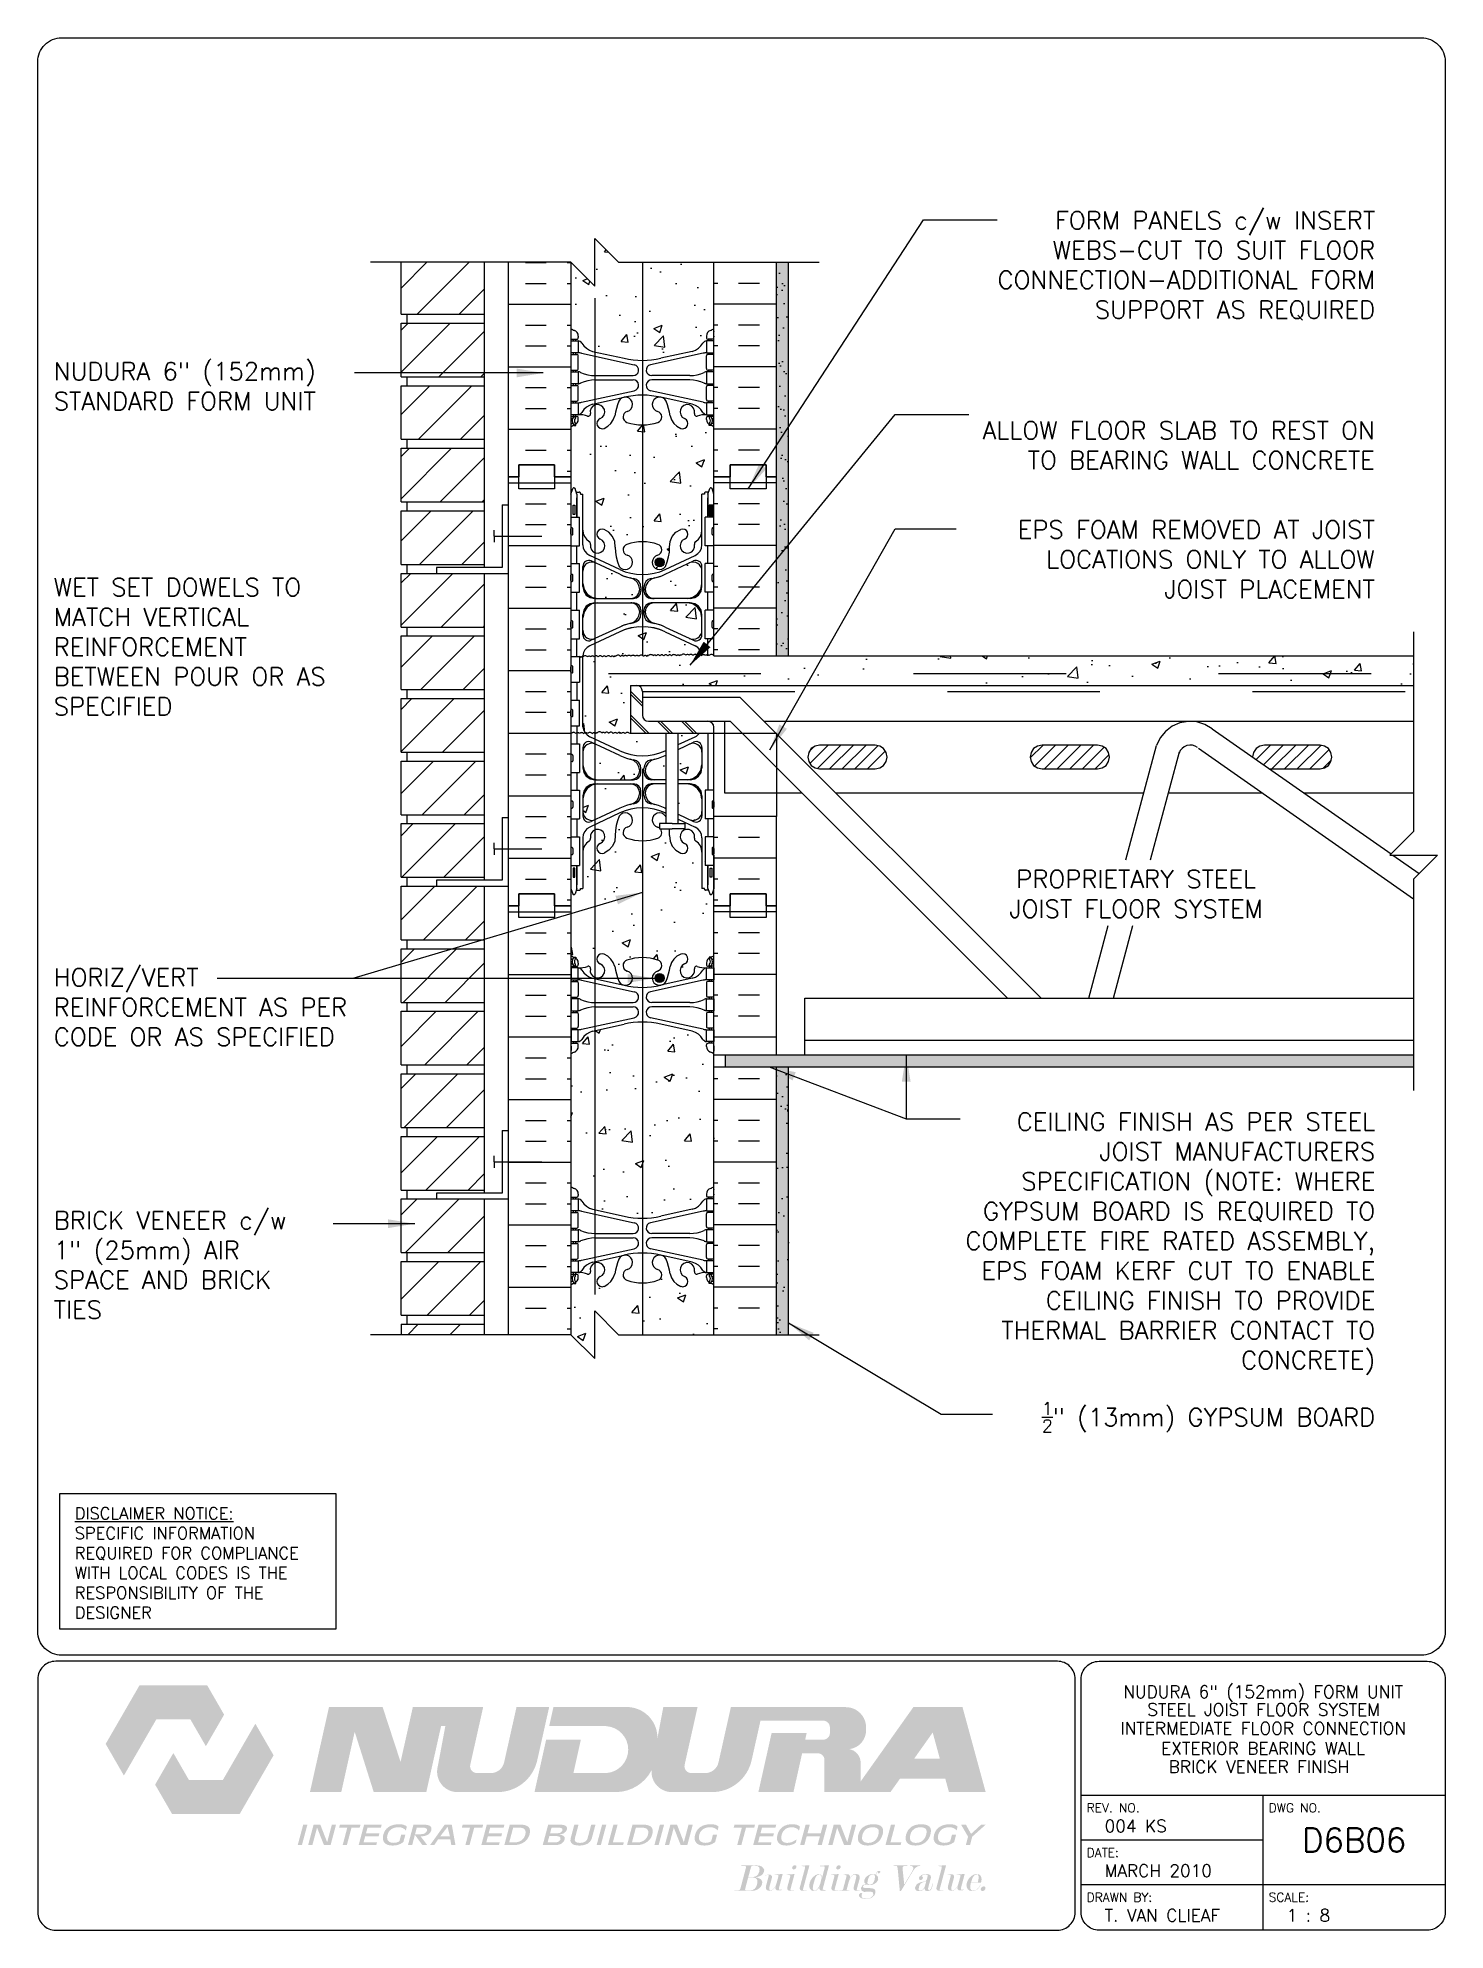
# Paper-space layout 'D6B06' of a CAD drawing. Header units: inches. Extents: x 0.42 to 7.8, y 0.49 to 10.41.
# The model-space entities are those that its viewports show. They can reach past a viewport. Long polylines and large blocks are cut down to what shows.
import ezdxf
from ezdxf.enums import TextEntityAlignment as Align

# ---------------------------------------------------------------- set-up
doc = ezdxf.new("R2010")
doc.units = ezdxf.units.IN
doc.header["$LTSCALE"] = 0.5
doc.header["$MEASUREMENT"] = 0
doc.linetypes.add('DASHED2', pattern=[0.375, 0.25, -0.125])
doc.linetypes.add('HIDDEN2', pattern=[0.1875, 0.125, -0.0625])
for name, color, linetype in [('HATCH', 12, 'Continuous'), ('Hidden2', 12, 'HIDDEN2'), ('line25', 2, 'Continuous'), ('LINE3', 3, 'Continuous'), ('LINE50', 5, 'Continuous'), ('LINE9', 9, 'Continuous'), ('LOGO', 7, 'Continuous'), ('TBK_LINE65', 3, 'Continuous'), ('TBK_TEXT', 4, 'Continuous'), ('TEXT', 4, 'Continuous'), ('Web_Edge', 9, 'Continuous')]:
    doc.layers.add(name, color=color, linetype=linetype)
doc.styles.add('DIM', font='romans.shx', dxfattribs={"width": 0.7})
doc.styles.add('ROMANS', font='romans.shx', dxfattribs={"height": 0.75})
doc.dimstyles.new('ext_12', dxfattribs={"dimscale": 12, "dimtxt": 0.075, "dimasz": 0.09375, "dimexe": 0.09375, "dimexo": 0.0625, "dimgap": 0.0625, "dimtad": 1, "dimdec": 1, "dimzin": 2, "dimdsep": 46, "dimlunit": 4, "dimtxsty": 'DIM', "dimcen": 0.09, "dimdle": 0.09375, "dimclrt": 4, "dimadec": 0, "dimazin": 0, "dimtfac": 1, "dimtdec": 1, "dimtmove": 2, "dimatfit": 3, "dimfxl": 1, "dimfrac": 2, "dimtolj": 1, "dimtzin": 0, "dimarcsym": 0})
pattern_1 = [(37.5, (12.2637, 11.2879), (-0.0314967, 0.963412), [0, -0.76, 0, -0.85, 0, -0.8125]), (7.5, (12.2637, 11.2879), (0.8848884, 1.411073), [0, -0.41, 0, -0.685, 0, -0.2625]), (327.5, (11.6487, 11.2879), (1.557071, 0.0028295), [0, -0.25, 0, -0.9, 0, -1.175]), (317.5, (11.6487, 11.2879), (1.503063, 0.438838), [0, -0.125, 0, -0.59, 0, -0.675])]

psp = doc.layouts.new('D6B06')

# ---------------------------------------------------------------- texts
at = {"layer": 'TBK_TEXT', "color": 7, "style": 'ROMANS'}
for s, p in [('REV. NO.', (5.9215, 1.107)), ('DWG NO.', (6.876, 1.107)), ('DATE:', (5.9215, 0.8726)), ('DRAWN BY:', (5.9215, 0.6382)), ('SCALE:', (6.876, 0.6382))]:
    psp.add_text(s, height=0.04688, dxfattribs=at).set_placement(p)
at = {"layer": 'TEXT', "insert": (0.6134, 2.7065), "char_height": 0.0625, "width": 1.41371, "attachment_point": 1, "style": 'ROMANS'}
psp.add_mtext('{\\Fromans.shx|c1;\\LDISCLAIMER NOTICE:\\l\\PSPECIFIC INFORMATION REQUIRED FOR COMPLIANCE WITH LOCAL CODES IS THE RESPONSIBILITY OF THE DESIGNER}', dxfattribs=at)

msp = doc.modelspace()

# ---------------------------------------------------------------- texts
at = {"layer": 'TEXT', "char_height": 0.75, "style": 'ROMANS'}
for s, insert, width, attachment_point in [('\\A1;FORM PANELS c/w INSERT WEBS-CUT TO SUIT FLOOR CONNECTION-ADDITIONAL FORM SUPPORT AS REQUIRED', (156.496, 225.371), 19.5775, 6), ('NUDURA 6" (152mm) STANDARD FORM UNIT', (101.049, 220.321), 12.95276, 4), ('ALLOW FLOOR SLAB TO REST ON TO BEARING WALL CONCRETE', (156.479, 217.844), 18.08617, 6), ('EPS FOAM REMOVED AT JOIST LOCATIONS ONLY TO ALLOW JOIST PLACEMENT', (156.479, 213.055), 18.08617, 6), ('WET SET DOWELS TO MATCH VERTICAL REINFORCEMENT \\PBETWEEN POUR OR AS SPECIFIED', (101.049, 209.387), 12.95276, 4), ('PROPRIETARY STEEL \\PJOIST FLOOR SYSTEM', (146.465, 200.015), 19.5775, 2), ('HORIZ/VERT REINFORCEMENT AS PER CODE OR AS SPECIFIED', (101.048, 194.267), 14.3068, 4), ('CEILING FINISH AS PER STEEL JOIST MANUFACTURERS SPECIFICATION (NOTE: WHERE GYPSUM BOARD IS REQUIRED TO COMPLETE FIRE RATED ASSEMBLY, EPS FOAM KERF CUT TO ENABLE CEILING FINISH TO PROVIDE THERMAL BARRIER CONTACT TO CONCRETE)', (156.496, 184.332), 19.5775, 6), ('BRICK VENEER c/w 1" (25mm) AIR SPACE AND BRICK TIES', (101.049, 183.446), 11.57492, 4), ('\\A1;{\\H0.7x;\\S1/2;}" (13mm) GYPSUM BOARD', (156.496, 177.058), 19.5775, 6)]:
    msp.add_mtext(s, dxfattribs=dict(at, insert=insert, width=width, attachment_point=attachment_point))

# ---------------------------------------------------------------- blocks, each defined once
blk = doc.blocks.new('TITLEBLOCK-Tag')
at = {"style": 'ROMANS'}
for tag, height, p in [('TITLE_LINE_1', 0.065, (0.927, -0.1328)), ('TITLE_LINE_2', 0.065, (0.9294, -0.2258)), ('CENTRE-LINE-3', 0.065, (0.927, -0.3246)), ('TITLE_LINE_4', 0.065, (0.927, -0.4299)), ('TITLE_LINE_5', 0.065, (0.927, -0.526)), ('DWG', 0.125, (1.4043, -0.9102))]:
    blk.add_attdef(tag, text='', height=height, dxfattribs=at).set_placement(p, align=Align.MIDDLE_CENTER)
for tag, p in [('LATEST_REVISION', (0.0954, -0.8366)), ('REVISION_DATE', (0.0954, -1.071)), ('DRAWN_BY', (0.0954, -1.3053)), ('SCALE', (1.0499, -1.3053))]:
    blk.add_attdef(tag, text='', height=0.065, dxfattribs=at).set_placement(p, align=Align.MIDDLE_LEFT)

# ---------------------------------------------------------------- hatches: boundary and pattern name
at = {"layer": 'HATCH'}
h = msp.add_hatch(dxfattribs=at)
h.set_pattern_fill('AR-CONC', color=256, scale=0.5)
h.set_pattern_definition([(50, (0, 0), (3.5863, -0.31376), [0.375, -4.125]), (355, (0, 0), (-0.693757, 3.76096), [0.3, -3.3]), (100.4514, (0.299, -0.026), (2.892544, 3.4472), [0.3187, -3.50571]), (46.1842, (0, 1), (5.33621, -0.827596), [0.5625, -6.1875]), (96.6356, (0.4447, 0.931), (4.67331, 4.87059), [0.47805, -5.25857]), (351.1842, (0, 1), (4.67331, 4.87059), [0.45, -4.95]), (21, (0.5, 0.75), (2.984535, -2.013094), [0.375, -4.125]), (326, (0.5, 0.75), (1.216577, 3.62575), [0.3, -3.3]), (71.4514, (0.7487, 0.5822), (4.20111, 1.612656), [0.3187, -3.50571]), (37.5, (0, 0), (0.060799, 1.664469), [0, -3.26, 0, -3.35, 0, -3.3125]), (7.5, (0, 0), (1.315348, 1.972059), [0, -1.91, 0, -3.185, 0, -1.2625]), (327.5, (-1.115, 0), (2.669112, -0.1127744), [0, -1.25, 0, -3.9, 0, -5.175]), (317.5, (-1.615, 0), (2.91593, 0.500525), [0, -1.625, 0, -2.59, 0, -3.675])])
h.paths.add_polyline_path([(128.748, 225.52), (124.748, 225.52), (123.748, 226.52), (123.748, 224.52), (122.748, 225.52), (122.748, 222.739, 0.082415), (122.891, 222.66, -0.317837), (123.058, 222.424), (123.058, 222.357, -0.414214), (122.996, 222.294), (122.948, 222.294), (122.948, 222.224), (123.053, 222.224, -0.188973), (123.209, 222.129, 0.196323), (123.658, 221.783), (124.98, 221.493, 0.057795), (125.748, 221.404, 0.057795), (126.516, 221.493), (127.838, 221.783, 0.196323), (128.287, 222.129, -0.188973), (128.443, 222.224), (128.548, 222.224), (128.548, 222.294), (128.501, 222.294, -0.414214), (128.438, 222.357), (128.438, 222.424, -0.317837), (128.605, 222.66, 0.082415), (128.748, 222.739)])
h.paths.add_polyline_path([(128.748, 216.52), (128.748, 218.609, 0.064398), (128.638, 218.675), (128.548, 218.675), (128.548, 218.717, -0.249069), (128.438, 218.924), (128.438, 218.992, -0.414214), (128.501, 219.054), (128.548, 219.054), (128.548, 219.124), (128.443, 219.124, 0.10046), (128.049, 219.067, -0.601435), (127.93, 219.172, 2.182095), (127.52, 218.959, -1), (127.356, 218.551, -0.24438), (126.908, 219.071, 0.053157), (126.742, 219.685, 0.223253), (126.542, 219.85), (126.522, 219.855, 0.955472), (126.384, 219.261, -0.735593), (126.397, 218.803, -0.082755), (125.748, 218.695, -0.082755), (125.1, 218.803, -0.735593), (125.112, 219.261, 0.955472), (124.974, 219.855), (124.954, 219.85, 0.223253), (124.754, 219.685, 0.053157), (124.588, 219.071, -0.24438), (124.14, 218.551, -1), (123.976, 218.959, 2.182095), (123.566, 219.172, -0.601435), (123.447, 219.067, 0.10046), (123.053, 219.124), (122.948, 219.124), (122.948, 219.054), (122.996, 219.054, -0.414214), (123.058, 218.992), (123.058, 218.924, -0.249069), (122.948, 218.717), (122.948, 218.675), (122.858, 218.675, 0.064398), (122.748, 218.609), (122.748, 216.52), (122.748, 215.792), (122.823, 216.022, -0.6), (122.923, 216.022), (122.972, 215.872), (123.098, 215.872, -0.414214), (123.148, 215.822), (123.148, 215.792), (123.248, 215.792), (123.248, 214.276, 0.258958), (123.507, 213.81, -0.31131), (123.564, 213.679, 2.127293), (123.976, 213.904, -1), (124.14, 214.312, -0.325306), (124.606, 213.57, 0.10488), (124.779, 212.759, 1.422913), (125.112, 213.226, -0.735593), (125.1, 213.684, -0.082755), (125.748, 213.792, -0.082755), (126.397, 213.684, -0.735593), (126.384, 213.226, 1.422913), (126.717, 212.759, 0.10488), (126.89, 213.57, -0.325306), (127.356, 214.312, -1), (127.52, 213.904, 2.127293), (127.932, 213.679, -0.31131), (127.989, 213.81, 0.258958), (128.248, 214.276), (128.248, 215.792), (128.348, 215.792), (128.348, 215.822, -0.414214), (128.398, 215.872), (128.524, 215.872), (128.573, 216.022, -0.6), (128.673, 216.022), (128.748, 215.792)])
h.paths.add_polyline_path([(127.96, 209.427), (126.702, 210.015, 0.093369), (125.895, 210.223, 0.016332), (125.748, 210.228, 0.109869), (124.794, 210.015), (123.536, 209.427, 0.270973), (123.25, 209.011), (123.25, 208.959, -0.527144), (123.451, 208.961, -0.520567), (123.576, 208.961, -0.520567), (123.73, 208.961, -0.520567), (123.89, 208.961, -0.520567), (124.067, 208.961, -0.520567), (124.221, 208.961, -0.520567), (124.421, 208.961, -0.520567), (124.552, 208.961, -0.520567), (124.626, 208.983, -0.520567), (124.826, 208.983, -0.520567), (124.952, 208.983, -0.520567), (125.106, 208.983, -0.520567), (125.265, 208.983, -0.520567), (125.442, 208.983, -0.520567), (125.596, 208.983, -0.520567), (125.796, 208.983, -0.520567), (125.928, 208.983, -0.520567), (126.002, 209.006, -0.520567), (126.201, 209.006, -0.520567), (126.327, 209.006, -0.520567), (126.481, 209.006, -0.520567), (126.641, 209.006, -0.520567), (126.818, 209.006, -0.520567), (126.972, 209.006, -0.520567), (127.172, 209.006, -0.520567), (127.303, 209.006, -0.520567), (127.377, 209.029, -0.520567), (127.577, 209.029, -0.520567), (127.702, 209.029, -0.520567), (127.856, 209.029, -0.268314), (127.892, 209.039, -0.520567), (128.058, 209.011, -0.520567), (128.217, 209.011, -0.08787), (128.244, 209.038, 0.256665)])
h.paths.add_polyline_path([(125.248, 207.761), (125.498, 207.761), (158.104, 207.761), (158.104, 209.011), (128.748, 209.011, 0.520567), (128.548, 209.011, 0.520567), (128.394, 209.011, 0.520567), (128.217, 209.011, 0.520567), (128.058, 209.011, 0.520567), (127.892, 209.039, 0.268314), (127.856, 209.029, 0.520567), (127.702, 209.029, 0.520567), (127.577, 209.029, 0.520567), (127.377, 209.029, 0.520567), (127.303, 209.006, 0.520567), (127.172, 209.006, 0.520567), (126.972, 209.006, 0.520567), (126.818, 209.006, 0.520567), (126.641, 209.006, 0.520567), (126.481, 209.006, 0.520567), (126.327, 209.006, 0.520567), (126.201, 209.006, 0.520567), (126.002, 209.006, 0.520567), (125.928, 208.983, 0.520567), (125.796, 208.983, 0.520567), (125.596, 208.983, 0.520567), (125.442, 208.983, 0.520567), (125.265, 208.983, 0.520567), (125.106, 208.983, 0.520567), (124.952, 208.983, 0.520567), (124.826, 208.983, 0.520567), (124.626, 208.983, 0.520567), (124.552, 208.961, 0.520567), (124.421, 208.961, 0.520567), (124.221, 208.961, 0.520567), (124.067, 208.961, 0.520567), (123.89, 208.961, 0.520567), (123.73, 208.961, 0.520567), (123.576, 208.961, 0.520567), (123.451, 208.961, 0.527144), (123.25, 208.959), (123.25, 206.03, 0.137386), (123.341, 205.776, -0.307007), (123.44, 205.739, -0.520567), (123.64, 205.739, -0.520567), (123.771, 205.739, -0.520567), (123.845, 205.762, -0.520567), (124.045, 205.762, -0.520567), (124.171, 205.762, -0.520567), (124.325, 205.762, -0.268314), (124.36, 205.772, -0.520567), (124.526, 205.743, -0.520567), (124.685, 205.743, -0.520567), (124.862, 205.743, -0.520567), (125.016, 205.743, -0.520567), (125.216, 205.743, -0.132), (125.248, 205.77)])
h.paths.add_polyline_path([(125.633, 210.858, 0.413582), (125.258, 211.232), (123.873, 211.232, 0.414214), (123.248, 210.607), (123.248, 210.08, 0.549071), (123.782, 209.74), (124.794, 210.214, -0.053094), (125.245, 210.369, 0.350119)])
h.paths.add_polyline_path([(125.245, 212.274, -0.053094), (124.794, 212.429), (123.782, 212.903, 0.549071), (123.248, 212.563), (123.248, 212.037, 0.414214), (123.873, 211.412), (125.258, 211.412, 0.085652), (125.384, 211.433, 0.316711), (125.633, 211.786, 0.350119)])
h.paths.add_polyline_path([(128.248, 212.037), (128.248, 212.563, 0.549071), (127.714, 212.903), (126.702, 212.429, -0.053094), (126.251, 212.274, 0.350119), (125.863, 211.786, 0.413582), (126.238, 211.412), (127.623, 211.412, 0.414214)])
h.paths.add_polyline_path([(127.623, 211.232), (126.238, 211.232, 0.413582), (125.863, 210.858, 0.350119), (126.251, 210.369, -0.053094), (126.702, 210.214), (127.714, 209.74, 0.549071), (128.248, 210.08), (128.248, 210.607, 0.414214)])
h.paths.add_polyline_path([(126.748, 205.761), (125.248, 205.761), (125.248, 205.77, 0.132), (125.216, 205.743, 0.520567), (125.016, 205.743, 0.520567), (124.862, 205.743, 0.520567), (124.685, 205.743, 0.520567), (124.526, 205.743, 0.520567), (124.36, 205.772, 0.268314), (124.325, 205.762, 0.520567), (124.171, 205.762, 0.520567), (124.045, 205.762, 0.520567), (123.845, 205.762, 0.520567), (123.771, 205.739, 0.520567), (123.64, 205.739, 0.520567), (123.44, 205.739, 0.307007), (123.341, 205.776, 0.128792), (123.536, 205.614), (124.794, 205.026, 0.109869), (125.748, 204.813, 0.109869), (126.702, 205.026), (126.748, 205.047)])
h.paths.add_polyline_path([(125.245, 204.672, -0.053094), (124.794, 204.827), (123.782, 205.301, 0.549071), (123.248, 204.961), (123.248, 204.434, 0.414214), (123.873, 203.809), (125.258, 203.809, 0.413582), (125.633, 204.183, 0.350119)])
h.paths.add_polyline_path([(126.748, 204.848), (126.702, 204.827, -0.053094), (126.251, 204.672, 0.350119), (125.863, 204.183, 0.413582), (126.238, 203.809), (126.748, 203.809)])
h.paths.add_polyline_path([(128.248, 204.434), (128.248, 204.961, 0.549071), (127.714, 205.301), (127.248, 205.082), (127.248, 203.809), (127.623, 203.809, 0.414214)])
h.paths.add_polyline_path([(127.96, 205.614, 0.118993), (128.143, 205.761), (127.248, 205.761), (127.248, 205.281)])
h.paths.add_polyline_path([(127.623, 203.629), (127.248, 203.629), (127.248, 202.356), (127.714, 202.138, 0.549071), (128.248, 202.477), (128.248, 203.004, 0.414214)])
h.paths.add_polyline_path([(126.748, 203.629), (126.238, 203.629, 0.413582), (125.863, 203.255, 0.350119), (126.251, 202.767, -0.053094), (126.702, 202.612), (126.748, 202.59)])
h.paths.add_polyline_path([(125.633, 203.255, 0.413582), (125.258, 203.629), (123.873, 203.629, 0.414214), (123.248, 203.004), (123.248, 202.477, 0.549071), (123.782, 202.138), (124.794, 202.612, -0.053094), (125.245, 202.767, 0.350119)])
h.paths.add_polyline_path([(128.748, 199.249), (128.673, 199.019, -0.6), (128.573, 199.019), (128.524, 199.169), (128.398, 199.169, -0.414214), (128.348, 199.219), (128.348, 199.249), (128.248, 199.249), (128.248, 200.765, 0.258958), (127.989, 201.231, -0.31131), (127.932, 201.361, 2.127293), (127.52, 201.137, -1), (127.356, 200.728, -0.325306), (126.89, 201.471, 0.034052), (126.871, 201.742), (126.5, 201.742, -0.53267), (126.397, 201.357, -0.082755), (125.748, 201.249, -0.082755), (125.1, 201.357, -0.735593), (125.112, 201.815, 1.422913), (124.779, 202.282, 0.10488), (124.606, 201.471, -0.325306), (124.14, 200.728, -1), (123.976, 201.137, 2.127293), (123.564, 201.361, -0.31131), (123.507, 201.231, 0.258958), (123.248, 200.765), (123.248, 199.249), (123.148, 199.249), (123.148, 199.219, -0.414214), (123.098, 199.169), (122.972, 199.169), (122.923, 199.019, -0.6), (122.823, 199.019), (122.748, 199.249), (122.748, 198.52), (122.748, 196.431, 0.064398), (122.858, 196.365), (122.948, 196.365), (122.948, 196.324, -0.249069), (123.058, 196.117), (123.058, 196.049, -0.414214), (122.996, 195.987), (122.948, 195.987), (122.948, 195.917), (123.053, 195.917, 0.10046), (123.447, 195.974, -0.601435), (123.566, 195.869, 2.182095), (123.976, 196.082, -1), (124.14, 196.49, -0.24438), (124.588, 195.97, 0.053157), (124.754, 195.356, 0.223253), (124.954, 195.191), (124.974, 195.186, 0.955472), (125.112, 195.78, -0.735593), (125.1, 196.238, -0.082755), (125.748, 196.346, -0.082755), (126.397, 196.238, -0.735593), (126.384, 195.78, 0.955472), (126.522, 195.186), (126.542, 195.191, 0.223253), (126.742, 195.356, 0.053157), (126.908, 195.97, -0.24438), (127.356, 196.49, -1), (127.52, 196.082, 2.182095), (127.93, 195.869, -0.601435), (128.049, 195.974, 0.10046), (128.443, 195.917), (128.548, 195.917), (128.548, 195.987), (128.501, 195.987, -0.414214), (128.438, 196.049), (128.438, 196.117, -0.249069), (128.548, 196.324), (128.548, 196.365), (128.638, 196.365, 0.064398), (128.748, 196.431), (128.748, 198.52)])
h.paths.add_polyline_path([(126.748, 202.21, 0.009886), (126.717, 202.282, 1.422913), (126.384, 201.815, -0.101347), (126.469, 201.771), (126.469, 201.969), (126.748, 201.969)])
h.paths.add_polyline_path([(128.748, 192.302, 0.082415), (128.605, 192.381, -0.317837), (128.438, 192.617), (128.438, 192.684, -0.414214), (128.501, 192.747), (128.548, 192.747), (128.548, 192.817), (128.443, 192.817, -0.188973), (128.287, 192.911, 0.196323), (127.838, 193.258), (126.516, 193.548, 0.057795), (125.748, 193.637, 0.057795), (124.98, 193.548), (123.658, 193.258, 0.196323), (123.209, 192.911, -0.188973), (123.053, 192.817), (122.948, 192.817), (122.948, 192.747), (122.996, 192.747, -0.414214), (123.058, 192.684), (123.058, 192.617, -0.317837), (122.891, 192.381, 0.082415), (122.748, 192.302), (122.748, 186.739, 0.082415), (122.891, 186.66, -0.317837), (123.058, 186.424), (123.058, 186.357, -0.414214), (122.996, 186.294), (122.948, 186.294), (122.948, 186.224), (123.053, 186.224, -0.188973), (123.209, 186.129, 0.196323), (123.658, 185.783), (124.98, 185.493, 0.057795), (125.748, 185.404, 0.057795), (126.516, 185.493), (127.838, 185.783, 0.196323), (128.287, 186.129, -0.188973), (128.443, 186.224), (128.548, 186.224), (128.548, 186.294), (128.501, 186.294, -0.414214), (128.438, 186.357), (128.438, 186.424, -0.317837), (128.605, 186.66, 0.082415), (128.748, 186.739)])
h.paths.add_polyline_path([(128.748, 182.609, 0.064398), (128.638, 182.675), (128.548, 182.675), (128.548, 182.717, -0.249069), (128.438, 182.924), (128.438, 182.992, -0.414214), (128.501, 183.054), (128.548, 183.054), (128.548, 183.124), (128.443, 183.124, 0.10046), (128.049, 183.067, -0.601435), (127.93, 183.172, 2.182095), (127.52, 182.959, -1), (127.356, 182.551, -0.24438), (126.908, 183.071, 0.053157), (126.742, 183.685, 0.223253), (126.542, 183.85), (126.522, 183.855, 0.955472), (126.384, 183.261, -0.735593), (126.397, 182.803, -0.082755), (125.748, 182.695, -0.082755), (125.1, 182.803, -0.735593), (125.112, 183.261, 0.955472), (124.974, 183.855), (124.954, 183.85, 0.223253), (124.754, 183.685, 0.053157), (124.588, 183.071, -0.24438), (124.14, 182.551, -1), (123.976, 182.959, 2.182095), (123.566, 183.172, -0.601435), (123.447, 183.067, 0.10046), (123.053, 183.124), (122.948, 183.124), (122.948, 183.054), (122.996, 183.054, -0.414214), (123.058, 182.992), (123.058, 182.924, -0.249069), (122.948, 182.717), (122.948, 182.675), (122.858, 182.675, 0.064398), (122.748, 182.609), (122.748, 180.52), (123.748, 179.52), (123.748, 181.52), (124.748, 180.52), (128.748, 180.52)])
h = msp.add_hatch(dxfattribs=at)
h.set_pattern_fill('ANSI31', color=256, scale=10, style=0)
h.set_pattern_definition([(45, (130.1856, 216.0205), (-0.883883, 0.883883), [])])
h.paths.add_polyline_path([(119.123, 225.52), (115.623, 225.52), (115.623, 223.341), (119.123, 223.341)])
h.paths.add_polyline_path([(119.123, 222.966), (115.623, 222.966), (115.623, 220.716), (119.123, 220.716)])
h.paths.add_polyline_path([(119.123, 220.341), (115.623, 220.341), (115.623, 218.091), (119.123, 218.091)])
h.paths.add_polyline_path([(119.123, 217.716), (115.623, 217.716), (115.623, 215.466), (119.123, 215.466)])
h.paths.add_polyline_path([(119.123, 215.091), (115.623, 215.091), (115.623, 212.841), (119.123, 212.841)])
h.paths.add_polyline_path([(119.123, 212.466), (117.113, 212.466), (115.623, 212.466), (115.623, 210.216), (119.123, 210.216)])
h.paths.add_polyline_path([(119.123, 209.841), (115.623, 209.841), (115.623, 207.591), (119.123, 207.591)])
h.paths.add_polyline_path([(119.123, 207.216), (115.623, 207.216), (115.623, 204.966), (119.123, 204.966)])
h.paths.add_polyline_path([(119.123, 204.591), (115.623, 204.591), (115.623, 202.341), (119.123, 202.341)])
h.paths.add_polyline_path([(119.123, 201.966), (115.623, 201.966), (115.623, 199.716), (119.123, 199.716)])
h.paths.add_polyline_path([(119.123, 199.341), (117.113, 199.341), (115.623, 199.341), (115.623, 197.091), (119.123, 197.091)])
h.paths.add_polyline_path([(119.123, 196.716), (115.623, 196.716), (115.623, 194.466), (119.123, 194.466)])
h.paths.add_polyline_path([(119.123, 194.091), (115.623, 194.091), (115.623, 191.841), (119.123, 191.841)])
h.paths.add_polyline_path([(119.123, 191.466), (115.623, 191.466), (115.623, 189.216), (119.123, 189.216)])
h.paths.add_polyline_path([(119.123, 188.841), (115.623, 188.841), (115.623, 186.591), (119.123, 186.591)])
h.paths.add_polyline_path([(119.123, 186.216), (115.623, 186.216), (115.623, 183.966), (119.123, 183.966)])
h.paths.add_polyline_path([(119.123, 183.591), (115.623, 183.591), (115.623, 181.341), (119.123, 181.341)])
h.paths.add_polyline_path([(119.123, 180.966), (115.623, 180.966), (115.623, 180.52), (119.123, 180.52)])
h = msp.add_hatch(dxfattribs=at)
h.set_pattern_fill('AR-SAND', color=256, scale=0.25, style=0)
h.set_pattern_definition([(37.5, (134.9579, 192.05406), (-0.0157483, 0.481706), [0, -0.38, 0, -0.425, 0, -0.40625]), (7.5, (134.9579, 192.05406), (0.442444, 0.705537), [0, -0.205, 0, -0.3425, 0, -0.13125]), (327.5, (134.6504, 192.05406), (0.7785355, 0.0014148), [0, -0.125, 0, -0.45, 0, -0.5875]), (317.5, (134.6504, 192.05406), (0.751532, 0.219419), [0, -0.0625, 0, -0.295, 0, -0.3375])])
h.paths.add_polyline_path([(158.104, 192.261), (132.561, 192.261), (129.248, 192.261), (129.248, 191.761), (158.104, 191.761)])
h.paths.add_polyline_path([(131.873, 191.761), (131.373, 191.761), (131.373, 187.761), (131.373, 180.52), (131.873, 180.52)])
h.paths.add_polyline_path([(131.873, 225.52), (131.373, 225.52), (131.373, 223.761), (131.373, 209.011), (131.873, 209.011)])
h = msp.add_hatch(dxfattribs=at)
h.set_pattern_fill('AR-SAND', color=256, scale=0.5, style=0)
h.set_pattern_definition(pattern_1)
h.paths.add_polyline_path([(131.873, 211.308), (131.373, 211.061), (131.373, 209.011), (131.873, 209.011)])
h.paths.add_polyline_path([(131.873, 216.158), (131.373, 215.911), (131.373, 211.061), (131.873, 211.308)])
h.paths.add_polyline_path([(131.873, 217.822), (131.373, 217.822), (131.373, 216.52), (131.373, 215.911), (131.873, 216.158)])
h.paths.add_polyline_path([(131.873, 225.52), (131.373, 225.52), (131.373, 217.822), (131.873, 217.822)])
h = msp.add_hatch(dxfattribs=at)
h.set_pattern_fill('INSUL', color=256, scale=7, style=0)
h.set_pattern_definition([(0, (-2803.4135, -198.489), (0, 2.625), []), (0, (-2803.4135, -197.614), (0, 2.625), [0.875, -0.875]), (0, (-2803.4135, -196.739), (0, 2.625), [0.875, -0.875])])
h.paths.add_polyline_path([(120.123, 198.52), (120.561, 198.52), (120.561, 199.02), (122.061, 199.02), (122.061, 198.52), (122.748, 198.52), (122.748, 216.52), (122.061, 216.52), (122.061, 217.02), (120.561, 217.02), (120.561, 216.52), (120.123, 216.52)])
h = msp.add_hatch(dxfattribs=at)
h.set_pattern_fill('ANSI31', color=256, scale=3, style=0)
h.set_pattern_definition([(45, (143.39495, 204.5076), (-0.265165, 0.265165), [])])
h.paths.add_polyline_path([(144.848, 205.261), (142.517, 205.261, 1), (142.517, 204.261), (144.848, 204.261, 1)])
h.paths.add_polyline_path([(154.18, 205.261), (151.848, 205.261, 0.413962), (151.348, 204.761), (152.062, 204.261), (154.18, 204.261, 1)])
h.paths.add_polyline_path([(135.517, 205.261), (133.185, 205.261, 1), (133.185, 204.261), (135.517, 204.261, 1)])
h = msp.add_hatch(dxfattribs=at)
h.set_pattern_fill('INSUL', color=256, scale=7, style=0)
h.set_pattern_definition([(0, (-2803.4135, -216.489), (0, 2.625), []), (0, (-2803.4135, -215.614), (0, 2.625), [0.875, -0.875]), (0, (-2803.4135, -214.739), (0, 2.625), [0.875, -0.875])])
h.paths.add_polyline_path([(120.123, 180.52), (120.561, 180.52), (120.561, 181.02), (122.061, 181.02), (122.061, 180.52), (122.748, 180.52), (122.748, 198.52), (122.061, 198.52), (122.061, 199.02), (120.561, 199.02), (120.561, 198.52), (120.123, 198.52)])
h = msp.add_hatch(dxfattribs=at)
h.set_pattern_fill('AR-SAND', color=256, scale=0.5, style=0)
h.set_pattern_definition(pattern_1)
h.paths.add_polyline_path([(131.373, 188.976), (131.873, 188.027), (131.873, 191.761), (131.373, 191.761)])
h.paths.add_polyline_path([(131.373, 180.52), (131.873, 180.52), (131.873, 188.027), (131.373, 188.976)])
at = {"layer": 'LINE3'}
for points in [[(126.279, 212.932, 1), (126.654, 212.932, 1)], [(126.279, 195.486, 1), (126.654, 195.486, 1)]]:
    msp.add_hatch(color=256, dxfattribs=at).paths.add_polyline_path(points)

# ---------------------------------------------------------------- linework, layer by layer
at = {"layer": 'HATCH'}
for p, q in [((120.837, 225.511), (121.712, 225.511)), ((122.587, 225.511), (122.748, 225.511)), ((128.91, 225.511), (128.748, 225.511)), ((130.66, 225.511), (129.785, 225.511)), ((120.837, 224.636), (121.712, 224.636)), ((122.587, 224.636), (122.748, 224.636)), ((128.91, 224.636), (128.748, 224.636)), ((130.66, 224.636), (129.785, 224.636)), ((120.123, 223.761), (122.748, 223.761)), ((131.373, 223.761), (128.748, 223.761)), ((120.837, 222.886), (121.712, 222.886)), ((122.587, 222.886), (122.748, 222.886)), ((128.91, 222.886), (128.748, 222.886)), ((130.66, 222.886), (129.785, 222.886)), ((120.837, 222.011), (121.712, 222.011)), ((122.587, 222.011), (122.748, 222.011)), ((128.91, 222.011), (128.748, 222.011)), ((130.66, 222.011), (129.785, 222.011)), ((120.123, 221.136), (122.748, 221.136)), ((131.373, 221.136), (128.748, 221.136)), ((120.837, 220.261), (121.712, 220.261)), ((122.587, 220.261), (122.748, 220.261)), ((128.91, 220.261), (128.748, 220.261)), ((130.66, 220.261), (129.785, 220.261)), ((120.837, 219.386), (121.712, 219.386)), ((122.587, 219.386), (122.748, 219.386)), ((128.91, 219.386), (128.748, 219.386)), ((130.66, 219.386), (129.785, 219.386)), ((120.123, 218.511), (122.748, 218.511)), ((131.373, 218.511), (128.748, 218.511)), ((120.837, 217.636), (121.712, 217.636)), ((122.587, 217.636), (122.748, 217.636)), ((123.776, 218.076), (123.776, 218.076)), ((128.91, 217.636), (128.748, 217.636)), ((130.66, 217.636), (129.785, 217.636)), ((122.587, 216.761), (122.748, 216.761)), ((128.91, 216.761), (128.748, 216.761)), ((131.373, 216.261), (128.748, 216.261)), ((123.737, 215.848), (123.737, 215.848)), ((128.91, 215.386), (128.748, 215.386)), ((130.66, 215.386), (129.785, 215.386)), ((128.354, 214.469), (128.354, 214.469)), ((128.91, 214.511), (128.748, 214.511)), ((130.66, 214.511), (129.785, 214.511)), ((131.373, 213.636), (128.748, 213.636)), ((128.91, 212.761), (128.748, 212.761)), ((130.66, 212.761), (129.785, 212.761)), ((128.91, 211.886), (128.748, 211.886)), ((130.66, 211.886), (129.785, 211.886)), ((131.373, 211.011), (128.748, 211.011)), ((128.91, 210.136), (128.748, 210.136)), ((130.66, 210.136), (129.785, 210.136)), ((128.91, 209.261), (128.748, 209.261)), ((130.66, 209.261), (129.785, 209.261)), ((125.248, 207.525), (125.748, 207.025)), ((125.248, 207.4), (125.748, 206.9)), ((125.248, 206.525), (126.012, 205.761)), ((125.248, 206.4), (125.887, 205.761)), ((126.387, 206.261), (126.887, 205.761)), ((126.512, 206.261), (127.012, 205.761)), ((127.387, 206.261), (127.887, 205.761)), ((127.512, 206.261), (128.012, 205.761)), ((127.808, 205.316), (127.808, 205.316)), ((128.08, 205.438), (128.08, 205.438)), ((128.91, 202.261), (128.748, 202.261)), ((130.66, 202.261), (129.785, 202.261)), ((128.91, 201.386), (128.748, 201.386)), ((130.66, 201.386), (129.785, 201.386)), ((128.354, 200.388), (128.354, 200.388)), ((128.508, 200.107), (128.508, 200.107)), ((131.373, 200.511), (128.748, 200.511)), ((128.91, 199.636), (128.748, 199.636)), ((130.66, 199.636), (129.785, 199.636)), ((128.91, 198.761), (128.748, 198.761)), ((131.373, 198.261), (128.748, 198.261)), ((128.91, 197.386), (128.748, 197.386)), ((130.66, 197.386), (129.785, 197.386)), ((128.91, 196.511), (128.748, 196.511)), ((130.66, 196.511), (129.785, 196.511)), ((131.373, 195.636), (128.748, 195.636)), ((128.91, 194.761), (128.748, 194.761)), ((130.66, 194.761), (129.785, 194.761)), ((128.91, 193.886), (128.748, 193.886)), ((130.66, 193.886), (129.785, 193.886)), ((131.373, 193.011), (128.748, 193.011)), ((128.91, 191.261), (128.748, 191.261)), ((130.66, 191.261), (129.785, 191.261)), ((131.373, 190.386), (128.748, 190.386)), ((128.91, 189.511), (128.748, 189.511)), ((130.66, 189.511), (129.785, 189.511)), ((128.91, 188.636), (128.748, 188.636)), ((130.66, 188.636), (129.785, 188.636)), ((131.373, 187.761), (128.748, 187.761)), ((128.91, 186.886), (128.748, 186.886)), ((130.66, 186.886), (129.785, 186.886)), ((128.91, 186.011), (128.748, 186.011)), ((130.66, 186.011), (129.785, 186.011)), ((131.373, 185.136), (128.748, 185.136)), ((128.91, 184.261), (128.748, 184.261)), ((130.66, 184.261), (129.785, 184.261)), ((128.91, 183.386), (128.748, 183.386)), ((130.66, 183.386), (129.785, 183.386)), ((131.373, 182.511), (128.748, 182.511)), ((128.91, 181.636), (128.748, 181.636)), ((130.66, 181.636), (129.785, 181.636)), ((128.91, 180.761), (128.748, 180.761))]:
    msp.add_line(p, q, dxfattribs=at)
for points in [[(123.73, 208.961, 0.520567), (123.576, 208.961, 0.520567), (123.451, 208.961, 0.520567), (123.251, 208.961, 0.520567), (123.177, 208.938, 0.238222), (123.113, 208.972, 0.238222)], [(125.106, 208.983, 0.520567), (124.952, 208.983, 0.520567), (124.826, 208.983, 0.520567), (124.626, 208.983, 0.520567), (124.552, 208.961, 0.520567), (124.421, 208.961, 0.520567), (124.221, 208.961, 0.520567), (124.067, 208.961, 0.520567), (123.89, 208.961, 0.520567), (123.73, 208.961)], [(126.481, 209.006, 0.520567), (126.327, 209.006, 0.520567), (126.201, 209.006, 0.520567), (126.002, 209.006, 0.520567), (125.928, 208.983, 0.520567), (125.796, 208.983, 0.520567), (125.596, 208.983, 0.520567), (125.442, 208.983, 0.520567), (125.265, 208.983, 0.520567), (125.106, 208.983)], [(127.856, 209.029, 0.520567), (127.702, 209.029, 0.520567), (127.577, 209.029, 0.520567), (127.377, 209.029, 0.520567), (127.303, 209.006, 0.520567), (127.172, 209.006, 0.520567), (126.972, 209.006, 0.520567), (126.818, 209.006, 0.520567), (126.641, 209.006, 0.520567), (126.481, 209.006)], [(128.748, 209.011, 0.132), (128.748, 209.011, 0.520567), (128.548, 209.011, 0.520567), (128.394, 209.011, 0.520567), (128.217, 209.011, 0.520567), (128.058, 209.011, 0.520567), (127.892, 209.039, 0.268314), (127.856, 209.029)], [(124.325, 205.762, 0.520567), (124.171, 205.762, 0.520567), (124.045, 205.762, 0.520567), (123.845, 205.762, 0.520567), (123.771, 205.739, 0.520567), (123.64, 205.739, 0.520567), (123.44, 205.739, 0.520567), (123.286, 205.739, 0.520567), (123.109, 205.739, 0.520567), (122.949, 205.739, 0.520567), (122.784, 205.767, 0.268314), (122.748, 205.757, 0.268314)], [(125.248, 205.77, 0.132), (125.216, 205.743, 0.520567), (125.016, 205.743, 0.520567), (124.862, 205.743, 0.520567), (124.685, 205.743, 0.520567), (124.526, 205.743, 0.520567), (124.36, 205.772, 0.268314), (124.325, 205.762)]]:
    msp.add_lwpolyline(points, format="xyb", dxfattribs=at)
at = {"layer": 'Hidden2', "linetype": 'HIDDEN2'}
for p, q in [((124.323, 208.261), (158.104, 208.261)), ((125.748, 207.511), (158.104, 207.511))]:
    msp.add_line(p, q, dxfattribs=at)
at = {"layer": 'Hidden2'}
for p, q in [((128.748, 202.261), (128.748, 205.761)), ((128.748, 205.761), (131.373, 205.761)), ((131.373, 205.761), (131.373, 202.261))]:
    msp.add_line(p, q, dxfattribs=at)
at = {"layer": 'line25'}
for p, q in [((115.623, 223.341), (115.623, 225.52)), ((119.123, 212.716), (119.123, 225.52)), ((122.748, 225.52), (122.748, 216.52)), ((128.748, 216.52), (128.748, 225.52)), ((115.623, 223.341), (119.123, 223.341)), ((115.873, 222.966), (115.873, 223.341)), ((115.623, 220.716), (115.623, 222.966)), ((115.623, 222.966), (119.123, 222.966)), ((115.623, 220.716), (119.123, 220.716)), ((115.623, 218.091), (115.623, 220.341)), ((115.623, 220.341), (119.123, 220.341)), ((115.873, 220.341), (115.873, 220.716)), ((119.123, 212.716), (119.123, 219.591)), ((115.623, 218.091), (119.123, 218.091)), ((115.623, 217.716), (119.123, 217.716)), ((115.623, 215.466), (115.623, 217.716)), ((115.873, 217.716), (115.873, 218.091)), ((122.748, 216.52), (122.748, 198.52)), ((128.748, 209.011), (128.748, 216.52)), ((115.623, 215.466), (119.123, 215.466)), ((115.873, 215.091), (115.873, 215.466)), ((115.623, 212.841), (115.623, 215.091)), ((115.623, 215.091), (119.123, 215.091)), ((122.748, 214.825), (123.113, 214.825)), ((123.113, 213.625), (123.113, 214.825)), ((128.748, 214.825), (128.383, 214.825)), ((128.383, 213.625), (128.383, 214.825)), ((122.748, 213.625), (123.113, 213.625)), ((128.748, 213.625), (128.383, 213.625)), ((115.623, 212.841), (119.123, 212.841)), ((115.873, 212.466), (115.873, 212.841)), ((122.748, 212.875), (123.113, 212.875)), ((123.113, 211.675), (123.113, 212.875)), ((128.383, 211.675), (128.383, 212.875)), ((128.748, 212.875), (128.383, 212.875)), ((115.623, 212.466), (119.123, 212.466)), ((115.623, 210.216), (115.623, 212.466)), ((119.123, 199.591), (119.123, 212.466)), ((122.748, 211.675), (123.113, 211.675)), ((128.748, 211.675), (128.383, 211.675)), ((122.748, 210.925), (123.113, 210.925)), ((123.113, 209.725), (123.113, 210.925)), ((128.748, 210.925), (128.383, 210.925)), ((128.383, 209.725), (128.383, 210.925)), ((115.623, 210.216), (119.123, 210.216)), ((115.623, 209.841), (119.123, 209.841)), ((115.623, 207.591), (115.623, 209.841)), ((115.873, 209.841), (115.873, 210.216)), ((122.748, 209.725), (123.113, 209.725)), ((128.748, 209.725), (128.383, 209.725)), ((122.748, 208.975), (123.113, 208.975)), ((123.113, 208.975), (123.113, 207.895)), ((128.748, 209.011), (158.104, 209.011)), ((115.623, 207.591), (119.123, 207.591)), ((115.873, 207.216), (115.873, 207.591)), ((122.748, 207.895), (123.113, 207.895)), ((125.248, 207.761), (125.248, 205.761)), ((125.248, 207.761), (125.498, 207.761)), ((125.748, 207.511), (125.748, 206.511)), ((115.623, 207.216), (119.123, 207.216)), ((115.623, 204.966), (115.623, 207.216)), ((122.748, 207.145), (123.113, 207.145)), ((123.113, 206.065), (123.113, 207.145)), ((122.748, 206.065), (123.113, 206.065)), ((125.248, 205.761), (128.748, 205.761)), ((125.998, 206.261), (128.498, 206.261)), ((126.748, 201.969), (126.748, 205.761)), ((127.248, 201.969), (127.248, 205.761)), ((128.748, 205.761), (128.748, 206.011)), ((115.623, 204.966), (119.123, 204.966)), ((115.873, 204.591), (115.873, 204.966)), ((122.748, 205.315), (123.113, 205.315)), ((123.113, 205.315), (123.113, 204.115)), ((115.623, 202.341), (115.623, 204.591)), ((115.623, 204.591), (119.123, 204.591)), ((122.748, 204.115), (123.113, 204.115)), ((122.748, 203.365), (123.113, 203.365)), ((123.113, 203.365), (123.113, 202.165)), ((128.383, 203.365), (128.383, 202.165)), ((128.748, 203.365), (128.383, 203.365)), ((128.748, 198.52), (128.748, 203.476)), ((115.623, 202.341), (119.123, 202.341)), ((115.623, 199.716), (115.623, 201.966)), ((115.623, 201.966), (119.123, 201.966)), ((115.873, 201.966), (115.873, 202.341)), ((122.748, 202.165), (123.113, 202.165)), ((128.748, 202.165), (128.383, 202.165)), ((131.373, 202.261), (128.748, 202.261)), ((122.748, 201.415), (123.113, 201.415)), ((123.113, 201.415), (123.113, 200.215)), ((128.748, 201.415), (128.383, 201.415)), ((128.383, 201.415), (128.383, 200.215)), ((122.748, 200.215), (123.113, 200.215)), ((128.748, 200.215), (128.383, 200.215)), ((115.623, 199.716), (119.123, 199.716)), ((115.623, 197.091), (115.623, 199.341)), ((115.623, 199.341), (119.123, 199.341)), ((115.873, 199.341), (115.873, 199.716)), ((119.123, 186.466), (119.123, 199.341)), ((122.748, 198.52), (122.748, 180.52)), ((128.748, 180.52), (128.748, 198.52)), ((115.623, 197.091), (119.123, 197.091)), ((115.873, 196.716), (115.873, 197.091)), ((115.623, 196.716), (119.123, 196.716)), ((115.623, 194.466), (115.623, 196.716)), ((115.623, 194.466), (119.123, 194.466)), ((115.623, 191.841), (115.623, 194.091)), ((115.623, 194.091), (119.123, 194.091)), ((115.873, 194.091), (115.873, 194.466)), ((129.226, 192.261), (129.226, 191.761)), ((115.623, 191.841), (119.123, 191.841)), ((115.623, 189.216), (115.623, 191.466)), ((115.623, 191.466), (119.123, 191.466)), ((115.873, 191.466), (115.873, 191.841)), ((115.623, 189.216), (119.123, 189.216)), ((115.873, 188.841), (115.873, 189.216)), ((115.623, 186.591), (115.623, 188.841)), ((115.623, 188.841), (119.123, 188.841)), ((115.623, 186.591), (119.123, 186.591)), ((115.623, 183.966), (115.623, 186.216)), ((115.623, 186.216), (119.123, 186.216)), ((115.873, 186.216), (115.873, 186.591)), ((119.123, 180.52), (119.123, 186.216)), ((115.623, 183.966), (119.123, 183.966)), ((115.623, 183.591), (119.123, 183.591)), ((115.623, 181.341), (115.623, 183.591)), ((115.873, 183.591), (115.873, 183.966)), ((115.623, 181.341), (119.123, 181.341)), ((115.873, 180.966), (115.873, 181.341)), ((115.623, 180.966), (115.623, 180.52)), ((115.623, 180.966), (119.123, 180.966))]:
    msp.add_line(p, q, dxfattribs=at)
for points in [[(126.998, 201.969), (126.469, 201.969), (126.469, 201.742), (126.998, 201.742)], [(126.998, 201.969), (127.527, 201.969), (127.527, 201.742), (127.267, 201.742)], [(127.267, 201.742), (126.998, 201.742)]]:
    msp.add_lwpolyline(points, dxfattribs=at)
for centre, start, end in [((125.498, 207.511), 0, 90), ((125.998, 206.511), 180, 270), ((128.498, 206.011), 0, 90)]:
    msp.add_arc(centre, 0.25, start, end, dxfattribs=at)
at = {"layer": 'LINE3'}
for p, q in [((125.748, 225.52), (125.748, 209.024)), ((123.748, 224.02), (123.748, 182.201)), ((125.748, 204.261), (125.748, 180.52))]:
    msp.add_line(p, q, dxfattribs=at)
for centre in [(126.467, 212.932), (126.467, 195.486)]:
    msp.add_circle(centre, 0.188, dxfattribs=at)
at = {"layer": 'LINE50'}
for p, q in [((120.123, 216.52), (120.123, 225.52)), ((131.373, 216.52), (131.373, 225.52)), ((120.123, 198.52), (120.123, 216.52)), ((120.123, 198.52), (120.123, 216.52)), ((131.373, 209.011), (131.373, 216.52)), ((131.373, 198.52), (131.373, 202.261)), ((120.123, 180.52), (120.123, 198.52)), ((120.123, 180.52), (120.123, 198.52)), ((120.123, 180.52), (120.123, 198.52)), ((131.373, 192.261), (131.373, 198.52)), ((131.373, 180.52), (131.373, 191.761))]:
    msp.add_line(p, q, dxfattribs=at)
for points in [[(120.123, 216.52), (120.561, 216.52), (120.561, 217.02), (122.061, 217.02), (122.061, 216.52), (122.748, 216.52)], [(122.748, 216.52), (122.061, 216.52), (122.061, 217.02), (120.561, 217.02), (120.561, 216.52), (120.123, 216.52)], [(131.373, 216.52), (130.936, 216.52), (130.936, 217.02), (129.436, 217.02), (129.436, 216.52), (128.748, 216.52)], [(128.748, 216.52), (129.436, 216.52), (129.436, 217.02), (130.936, 217.02), (130.936, 216.52), (131.373, 216.52)], [(120.123, 198.52), (120.561, 198.52), (120.561, 199.02), (122.061, 199.02), (122.061, 198.52), (122.748, 198.52)], [(122.748, 198.52), (122.061, 198.52), (122.061, 199.02), (120.561, 199.02), (120.561, 198.52), (120.123, 198.52)], [(131.373, 198.52), (130.936, 198.52), (130.936, 199.02), (129.436, 199.02), (129.436, 198.52), (128.748, 198.52)], [(128.748, 198.52), (129.436, 198.52), (129.436, 199.02), (130.936, 199.02), (130.936, 198.52), (131.373, 198.52)]]:
    msp.add_lwpolyline(points, dxfattribs=at)
at = {"layer": 'LINE9'}
for p, q in [((123.748, 224.52), (123.748, 226.52)), ((123.748, 226.52), (124.748, 225.52)), ((122.748, 225.52), (114.339, 225.52)), ((122.748, 225.52), (123.748, 224.52)), ((124.748, 225.52), (133.158, 225.52)), ((131.873, 209.011), (131.873, 225.52)), ((122.748, 215.792), (122.823, 216.022)), ((122.998, 215.792), (122.923, 216.022)), ((128.498, 215.792), (128.573, 216.022)), ((128.748, 215.792), (128.673, 216.022)), ((119.863, 215.341), (120.113, 215.341)), ((119.863, 215.341), (119.863, 212.716)), ((122.972, 215.872), (123.098, 215.872)), ((122.998, 215.792), (122.998, 214.825)), ((123.148, 215.822), (123.148, 215.792)), ((123.148, 215.822), (123.148, 215.822)), ((123.148, 215.792), (123.248, 215.792)), ((123.248, 213.67), (123.248, 215.792)), ((128.348, 215.792), (128.248, 215.792)), ((128.248, 213.67), (128.248, 215.792)), ((128.348, 215.822), (128.348, 215.792)), ((128.348, 215.822), (128.348, 215.822)), ((128.524, 215.872), (128.398, 215.872)), ((128.498, 215.792), (128.498, 214.825)), ((119.53, 214.029), (119.53, 214.279)), ((119.53, 214.029), (121.53, 214.029)), ((119.53, 214.029), (119.53, 213.779)), ((122.748, 214.115), (122.748, 214.335)), ((122.748, 214.28), (122.748, 214.28)), ((122.748, 214.17), (122.748, 214.17)), ((122.788, 214.375), (122.788, 214.375)), ((122.788, 214.075), (122.788, 214.075)), ((122.828, 214.115), (122.828, 214.335)), ((128.668, 214.115), (128.668, 214.335)), ((128.708, 214.375), (128.708, 214.375)), ((128.708, 214.075), (128.708, 214.075)), ((128.748, 214.115), (128.748, 214.335)), ((128.748, 214.28), (128.748, 214.28)), ((128.748, 214.17), (128.748, 214.17)), ((124.794, 212.628), (123.536, 213.217)), ((124.794, 212.628), (123.536, 213.217)), ((124.794, 212.429), (123.604, 212.986)), ((124.794, 212.429), (123.604, 212.986)), ((126.702, 212.628), (127.96, 213.217)), ((126.702, 212.628), (127.96, 213.217)), ((126.702, 212.429), (127.892, 212.986)), ((126.702, 212.429), (127.892, 212.986)), ((119.863, 212.716), (117.113, 212.716)), ((117.113, 212.716), (117.113, 212.466)), ((117.113, 212.466), (120.113, 212.466)), ((122.748, 212.165), (122.748, 212.385)), ((122.748, 212.33), (122.748, 212.33)), ((122.748, 212.22), (122.748, 212.22)), ((122.788, 212.425), (122.788, 212.425)), ((122.788, 212.125), (122.788, 212.125)), ((122.828, 212.165), (122.828, 212.385)), ((123.248, 211.912), (123.248, 212.76)), ((128.248, 211.912), (128.248, 212.76)), ((128.668, 212.165), (128.668, 212.385)), ((128.708, 212.425), (128.708, 212.425)), ((128.708, 212.125), (128.708, 212.125)), ((128.748, 212.165), (128.748, 212.385)), ((128.748, 212.33), (128.748, 212.33)), ((128.748, 212.22), (128.748, 212.22)), ((123.748, 211.412), (125.376, 211.412)), ((123.748, 211.412), (125.258, 211.412)), ((123.748, 211.232), (125.376, 211.232)), ((123.748, 211.232), (125.258, 211.232)), ((125.633, 211.787), (125.633, 211.787)), ((125.688, 211.879), (125.688, 211.724)), ((125.808, 211.879), (125.808, 211.724)), ((125.863, 211.787), (125.863, 211.787)), ((127.748, 211.412), (126.121, 211.412)), ((127.748, 211.232), (126.121, 211.232)), ((127.748, 211.412), (126.238, 211.412)), ((127.748, 211.232), (126.238, 211.232)), ((122.748, 210.215), (122.748, 210.435)), ((122.788, 210.475), (122.788, 210.475)), ((122.828, 210.215), (122.828, 210.435)), ((123.248, 209.884), (123.248, 210.732)), ((125.688, 210.919), (125.688, 210.765)), ((125.808, 210.919), (125.808, 210.765)), ((128.248, 209.884), (128.248, 210.732)), ((128.668, 210.215), (128.668, 210.435)), ((128.708, 210.475), (128.708, 210.475)), ((128.748, 210.215), (128.748, 210.435)), ((122.748, 210.38), (122.748, 210.38)), ((122.748, 210.27), (122.748, 210.27)), ((122.788, 210.175), (122.788, 210.175)), ((124.794, 210.015), (123.536, 209.427)), ((124.794, 210.015), (123.536, 209.427)), ((124.794, 210.214), (123.604, 209.657)), ((124.794, 210.214), (123.604, 209.657)), ((126.702, 210.214), (127.892, 209.657)), ((126.702, 210.214), (127.892, 209.657)), ((126.702, 210.015), (127.96, 209.427)), ((126.702, 210.015), (127.96, 209.427)), ((128.708, 210.175), (128.708, 210.175)), ((128.748, 210.38), (128.748, 210.38)), ((128.748, 210.27), (128.748, 210.27)), ((123.25, 206.03), (123.25, 209.011)), ((122.748, 208.325), (122.748, 208.545)), ((122.748, 208.49), (122.748, 208.49)), ((122.748, 208.38), (122.748, 208.38)), ((122.788, 208.585), (122.788, 208.585)), ((122.788, 208.285), (122.788, 208.285)), ((122.828, 208.325), (122.828, 208.545)), ((125.498, 207.761), (158.104, 207.761)), ((129.85, 207.261), (125.748, 207.261)), ((129.85, 207.261), (142.475, 194.636)), ((122.748, 206.495), (122.748, 206.715)), ((122.748, 206.66), (122.748, 206.66)), ((122.748, 206.55), (122.748, 206.55)), ((122.788, 206.755), (122.788, 206.755)), ((122.788, 206.455), (122.788, 206.455)), ((122.828, 206.495), (122.828, 206.715)), ((128.498, 206.261), (129.436, 206.261)), ((129.186, 206.261), (129.186, 203.261)), ((129.436, 206.261), (141.061, 194.636)), ((130.85, 206.261), (158.104, 206.261)), ((147.59, 206.261), (149.09, 206.261)), ((149.654, 205.947), (157.16, 200.692)), ((122.788, 204.865), (122.788, 204.865)), ((123.248, 205.157), (123.248, 204.309)), ((124.794, 205.026), (123.536, 205.614)), ((124.794, 204.827), (123.604, 205.384)), ((126.702, 205.026), (126.748, 205.047)), ((127.248, 205.281), (127.96, 205.614)), ((127.248, 205.082), (127.892, 205.384)), ((128.248, 205.157), (128.248, 204.309)), ((135.517, 205.261), (133.185, 205.261)), ((144.848, 205.261), (142.517, 205.261)), ((146.032, 200.449), (147.316, 205.238)), ((147.068, 200.449), (148.281, 204.979)), ((149.081, 205.128), (158.104, 198.81)), ((154.18, 205.261), (151.848, 205.261)), ((122.748, 204.825), (122.748, 204.605)), ((122.748, 204.77), (122.748, 204.77)), ((122.748, 204.66), (122.748, 204.66)), ((122.788, 204.565), (122.788, 204.565)), ((122.828, 204.825), (122.828, 204.605)), ((125.688, 204.122), (125.688, 204.276)), ((125.808, 204.122), (125.808, 204.276)), ((126.702, 204.827), (126.748, 204.848)), ((133.185, 204.261), (135.517, 204.261)), ((142.517, 204.261), (144.848, 204.261)), ((152.062, 204.261), (154.18, 204.261)), ((123.748, 203.809), (125.376, 203.809)), ((123.748, 203.629), (125.376, 203.629)), ((125.688, 203.162), (125.688, 203.317)), ((125.808, 203.162), (125.808, 203.317)), ((126.748, 203.809), (126.121, 203.809)), ((126.748, 203.629), (126.121, 203.629)), ((127.748, 203.809), (127.248, 203.809)), ((127.748, 203.629), (127.248, 203.629)), ((122.748, 202.875), (122.748, 202.655)), ((122.748, 202.82), (122.748, 202.82)), ((122.748, 202.71), (122.748, 202.71)), ((122.788, 202.615), (122.788, 202.615)), ((122.828, 202.875), (122.828, 202.655)), ((123.248, 203.129), (123.248, 202.281)), ((124.794, 202.612), (123.604, 202.055)), ((125.633, 203.254), (125.633, 203.254)), ((125.863, 203.254), (125.863, 203.254)), ((126.702, 202.612), (126.748, 202.59)), ((128.248, 203.129), (128.248, 202.281)), ((128.668, 202.875), (128.668, 202.655)), ((128.708, 202.615), (128.708, 202.615)), ((128.748, 202.875), (128.748, 202.655)), ((128.748, 202.82), (128.748, 202.82)), ((128.748, 202.71), (128.748, 202.71)), ((129.186, 203.261), (132.436, 203.261)), ((133.85, 203.261), (146.786, 203.261)), ((147.821, 203.261), (151.748, 203.261)), ((153.491, 203.261), (158.104, 203.261)), ((119.863, 202.216), (120.113, 202.216)), ((119.863, 202.216), (119.863, 199.591)), ((124.794, 202.413), (123.536, 201.824)), ((126.702, 202.413), (126.748, 202.391)), ((127.248, 202.356), (127.892, 202.055)), ((127.248, 202.157), (127.96, 201.824)), ((119.53, 200.904), (119.53, 201.154)), ((119.53, 200.904), (119.53, 200.654)), ((119.53, 200.904), (121.53, 200.904)), ((122.748, 200.925), (122.748, 200.705)), ((122.788, 200.965), (122.788, 200.965)), ((122.828, 200.925), (122.828, 200.705)), ((123.248, 201.371), (123.248, 199.249)), ((128.248, 201.371), (128.248, 199.249)), ((128.668, 200.925), (128.668, 200.705)), ((128.708, 200.965), (128.708, 200.965)), ((128.748, 200.925), (128.748, 200.705)), ((122.748, 200.87), (122.748, 200.87)), ((122.748, 200.76), (122.748, 200.76)), ((122.788, 200.665), (122.788, 200.665)), ((122.998, 199.249), (122.998, 200.215)), ((128.498, 199.249), (128.498, 200.215)), ((128.708, 200.665), (128.708, 200.665)), ((128.748, 200.87), (128.748, 200.87)), ((128.748, 200.76), (128.748, 200.76)), ((157.24, 200.636), (158.336, 199.868)), ((119.863, 199.591), (117.113, 199.591)), ((117.113, 199.591), (117.113, 199.341)), ((117.113, 199.341), (120.113, 199.341)), ((122.748, 199.249), (122.823, 199.019)), ((122.998, 199.249), (122.923, 199.019)), ((122.972, 199.169), (123.098, 199.169)), ((123.148, 199.219), (123.148, 199.249)), ((123.148, 199.249), (123.248, 199.249)), ((123.148, 199.219), (123.148, 199.219)), ((128.348, 199.249), (128.248, 199.249)), ((128.348, 199.219), (128.348, 199.249)), ((128.348, 199.219), (128.348, 199.219)), ((128.524, 199.169), (128.398, 199.169)), ((128.498, 199.249), (128.573, 199.019)), ((128.748, 199.249), (128.673, 199.019)), ((144.475, 194.636), (145.292, 197.685)), ((145.51, 194.636), (146.327, 197.685)), ((132.561, 194.636), (158.104, 194.636)), ((132.561, 192.261), (132.561, 194.636)), ((128.748, 192.261), (158.104, 192.261)), ((132.561, 192.886), (158.104, 192.886)), ((128.748, 191.761), (158.104, 191.761)), ((131.873, 180.52), (131.873, 191.761)), ((119.863, 189.091), (120.113, 189.091)), ((119.863, 189.091), (119.863, 186.466)), ((119.53, 187.779), (119.53, 188.029)), ((119.53, 187.779), (119.53, 187.529)), ((119.53, 187.779), (121.53, 187.779)), ((119.863, 186.466), (117.113, 186.466)), ((117.113, 186.466), (117.113, 186.216)), ((117.113, 186.216), (120.113, 186.216)), ((123.748, 179.52), (123.748, 181.52)), ((123.748, 181.52), (124.748, 180.52)), ((122.748, 180.52), (114.339, 180.52)), ((122.748, 180.52), (123.748, 179.52)), ((124.748, 180.52), (133.158, 180.52))]:
    msp.add_line(p, q, dxfattribs=at)
at = {"layer": 'LINE9', "linetype": 'DASHED2', "ltscale": 0.15}
for points in [[(122.061, 216.52), (122.061, 216.52), (122.061, 216.02), (120.561, 216.02), (120.561, 216.52), (120.561, 216.52)], [(130.936, 216.52), (130.936, 216.52), (130.936, 216.02), (129.436, 216.02), (129.436, 216.52), (129.436, 216.52)], [(122.061, 198.52), (122.061, 198.52), (122.061, 198.02), (120.561, 198.02), (120.561, 198.52), (120.561, 198.52)], [(130.936, 198.52), (130.936, 198.52), (130.936, 198.02), (129.436, 198.02), (129.436, 198.52), (129.436, 198.52)]]:
    msp.add_lwpolyline(points, dxfattribs=at)
at = {"layer": 'LINE9'}
for points in [[(122.908, 214.942), (122.838, 214.942), (122.838, 215.322), (122.908, 215.322)], [(128.548, 214.882), (128.698, 214.882), (128.698, 215.322), (128.548, 215.322)], [(128.588, 214.942), (128.658, 214.942), (128.658, 215.322), (128.588, 215.322)], [(122.908, 200.099), (122.838, 200.099), (122.838, 199.719), (122.908, 199.719)], [(128.588, 200.099), (128.658, 200.099), (128.658, 199.719), (128.588, 199.719)]]:
    msp.add_lwpolyline(points, close=True, dxfattribs=at)
for points in [[(122.998, 214.825), (122.998, 215.642)], [(128.498, 214.825), (128.498, 215.642)], [(122.998, 212.875), (122.998, 213.625)], [(128.498, 212.875), (128.498, 213.625)], [(122.998, 210.925), (122.998, 211.675)], [(128.498, 210.925), (128.498, 211.675)], [(122.998, 208.975), (122.998, 209.725)], [(128.498, 209.011), (128.498, 209.725)], [(158.104, 210.011), (158.104, 201.636), (157.104, 200.636), (159.104, 200.636), (158.104, 199.636), (158.104, 190.761)], [(122.998, 207.895), (122.998, 207.145)], [(122.998, 206.065), (122.998, 205.315)], [(128.498, 205.761), (128.498, 205.315)], [(128.498, 205.315), (128.498, 203.365)], [(122.998, 204.115), (122.998, 203.365)], [(122.998, 202.165), (122.998, 201.415)], [(128.498, 202.165), (128.498, 201.415)], [(128.748, 200.649), (128.748, 202.261)], [(122.998, 200.215), (122.998, 199.399)], [(128.498, 200.215), (128.498, 199.399)], [(128.748, 200.649), (128.748, 199.249)]]:
    msp.add_lwpolyline(points, dxfattribs=at)
for points in [[(124.606, 213.57, 0.325312), (124.14, 214.312)], [(126.89, 213.57, -0.325312), (127.356, 214.312)], [(124.606, 201.471, -0.325312), (124.14, 200.728)], [(126.89, 201.471, 0.325312), (127.356, 200.728)]]:
    msp.add_lwpolyline(points, format="xyb", dxfattribs=at)
for centre, radius, start, end in [((122.873, 215.995), 0.0567, 28.07249, 151.92751), ((128.623, 215.995), 0.0567, 28.07249, 151.92751), ((123.098, 215.822), 0.05, 0, 90), ((128.398, 215.822), 0.05, 90, 180), ((122.788, 214.335), 0.04, 90, 180), ((122.788, 214.115), 0.04, 180, 270), ((122.788, 214.335), 0.04, 360, 90), ((122.788, 214.115), 0.04, 270, 0), ((123.798, 214.276), 0.55, 180, 238.0732), ((123.748, 213.67), 0.5, 180, 244.92041), ((123.441, 213.704), 0.125, 348.90556, 58.0732), ((123.863, 213.621), 0.305, 168.90556, 68.19625), ((124.058, 214.108), 0.22, 68.19625, 248.19625), ((125.177, 213.457), 0.24, 108.92296, 254.27465), ((125.748, 211.792), 2, 90, 108.92296), ((125.748, 211.792), 2, 71.07704, 90), ((126.319, 213.457), 0.24, 285.72535, 71.07704), ((127.633, 213.621), 0.305, 111.80375, 11.09444), ((127.438, 214.108), 0.22, 291.80375, 111.80375), ((128.055, 213.704), 0.125, 121.9268, 191.09444), ((127.748, 213.67), 0.5, 295.07959, 0), ((127.698, 214.276), 0.55, 301.9268, 0), ((128.708, 214.335), 0.04, 90, 180), ((128.708, 214.115), 0.04, 180, 270), ((128.708, 214.335), 0.04, 0, 90), ((128.708, 214.115), 0.04, 270, 0), ((123.498, 212.76), 0.25, 64.92041, 180), ((123.623, 212.563), 0.375, 64.92041, 180), ((123.623, 212.563), 0.375, 64.92041, 180), ((126.606, 213.571), 2, 180.01456, 203.96383), ((125.03, 212.932), 0.305, 214.67032, 74.27465), ((126.467, 212.932), 0.305, 105.72535, 325.32968), ((124.89, 213.571), 2, 336.03617, 359.98544), ((127.873, 212.563), 0.375, 0, 115.07959), ((127.873, 212.563), 0.375, 0, 115.07959), ((127.998, 212.76), 0.25, 0, 115.07959), ((122.788, 212.385), 0.04, 90, 180), ((122.788, 212.165), 0.04, 180, 270), ((122.788, 212.385), 0.04, 360, 90), ((122.788, 212.165), 0.04, 270, 0), ((123.873, 212.037), 0.625, 180, 270), ((123.873, 212.037), 0.625, 180, 270), ((125.748, 214.666), 2.25, 244.92041, 270), ((125.748, 214.467), 2.25, 244.92041, 260.46127), ((125.748, 214.467), 2.25, 244.92041, 256.74618), ((125.133, 211.787), 0.5, 0, 77.0773), ((125.313, 211.879), 0.375, 360, 80.46127), ((125.748, 214.666), 2.25, 270, 295.07959), ((126.183, 211.879), 0.375, 99.53873, 180), ((126.363, 211.787), 0.5, 102.9227, 180), ((125.748, 214.467), 2.25, 279.53873, 295.07959), ((125.748, 214.467), 2.25, 283.25382, 295.07959), ((127.623, 212.037), 0.625, 270, 0), ((127.623, 212.037), 0.625, 270, 0), ((128.708, 212.385), 0.04, 90, 180), ((128.708, 212.165), 0.04, 180, 270), ((128.708, 212.385), 0.04, 0, 90), ((128.708, 212.165), 0.04, 270, 0), ((123.748, 211.912), 0.5, 180, 270), ((123.748, 211.912), 0.5, 180, 270), ((123.873, 210.607), 0.625, 90, 180), ((123.748, 210.732), 0.5, 90, 180), ((123.873, 210.607), 0.625, 90, 180), ((123.748, 210.732), 0.5, 90, 180), ((125.258, 211.787), 0.375, 270, 0), ((125.258, 211.787), 0.375, 270, 289.58213), ((125.258, 210.857), 0.375, 0, 90), ((125.258, 210.857), 0.375, 63.18819, 90), ((125.376, 211.724), 0.312, 270, 0), ((125.376, 210.919), 0.312, 0, 90), ((126.121, 211.724), 0.312, 180, 270), ((126.121, 210.919), 0.312, 90, 180), ((126.238, 211.787), 0.375, 180, 270), ((126.238, 210.857), 0.375, 90, 180), ((126.238, 210.857), 0.375, 90, 116.81181), ((126.238, 211.787), 0.375, 250.41787, 270), ((127.623, 210.607), 0.625, 360, 90), ((127.623, 210.607), 0.625, 360, 90), ((127.748, 211.912), 0.5, 270, 0), ((127.748, 211.912), 0.5, 270, 0), ((127.748, 210.732), 0.5, 0, 90), ((127.748, 210.732), 0.5, 0, 90), ((122.788, 210.435), 0.04, 90, 180), ((122.788, 210.435), 0.04, 360, 90), ((125.133, 210.857), 0.5, 282.9227, 0), ((125.133, 210.857), 0.5, 282.9227, 324.40062), ((125.313, 210.765), 0.375, 279.53873, 0), ((126.183, 210.765), 0.375, 180, 260.46127), ((126.363, 210.857), 0.5, 180, 257.0773), ((126.363, 210.857), 0.5, 215.59938, 257.0773), ((128.708, 210.435), 0.04, 90, 180), ((128.708, 210.435), 0.04, 0, 90), ((122.788, 210.215), 0.04, 180, 270), ((122.788, 210.215), 0.04, 270, 0), ((123.623, 210.08), 0.375, 180, 295.07959), ((123.623, 210.08), 0.375, 180, 295.07959), ((123.498, 209.884), 0.25, 180, 295.07959), ((125.748, 208.176), 2.25, 99.53873, 115.07959), ((125.748, 208.176), 2.25, 102.9227, 115.07959), ((125.748, 207.978), 2.25, 90, 115.07959), ((125.748, 207.978), 2.25, 93.74279, 115.07959), ((125.748, 207.978), 2.25, 64.92041, 90), ((125.748, 207.978), 2.25, 64.92041, 86.25721), ((125.748, 208.176), 2.25, 64.92041, 80.46127), ((125.748, 208.176), 2.25, 64.92041, 77.0773), ((127.873, 210.08), 0.375, 244.92041, 360), ((127.873, 210.08), 0.375, 244.92041, 360), ((127.998, 209.884), 0.25, 244.92041, 0), ((128.708, 210.215), 0.04, 180, 270), ((128.708, 210.215), 0.04, 270, 0), ((123.748, 208.974), 0.5, 115.07959, 175.72565), ((127.748, 208.974), 0.5, 4.27435, 64.92041), ((122.788, 208.545), 0.04, 90, 180), ((122.788, 208.325), 0.04, 180, 270), ((122.788, 208.545), 0.04, 360, 90), ((122.788, 208.325), 0.04, 270, 0), ((122.788, 206.715), 0.04, 90, 180), ((122.788, 206.495), 0.04, 180, 270), ((122.788, 206.715), 0.04, 360, 90), ((122.788, 206.495), 0.04, 270, 0), ((123.748, 206.067), 0.5, 184.27435, 244.92041), ((127.748, 206.067), 0.5, 295.07959, 322.22309), ((148.738, 204.76), 1.5, 52.32191, 161.43483), ((122.788, 204.825), 0.04, 90, 180), ((122.788, 204.825), 0.04, 0, 90), ((123.498, 205.157), 0.25, 64.92041, 180), ((123.623, 204.961), 0.375, 64.92041, 180), ((125.748, 207.063), 2.25, 244.92041, 270), ((125.748, 207.063), 2.25, 270, 295.07959), ((127.873, 204.961), 0.375, 0, 115.07959), ((127.998, 205.157), 0.25, 360, 115.07959), ((133.185, 204.761), 0.5, 90, 270), ((135.517, 204.761), 0.5, 270, 90), ((142.517, 204.761), 0.5, 90, 270), ((144.848, 204.761), 0.5, 270, 90), ((148.738, 204.76), 0.5, 52.32191, 161.43483), ((151.848, 204.761), 0.5, 90, 179.95076), ((154.18, 204.761), 0.5, 270, 90), ((122.788, 204.605), 0.04, 180, 270), ((122.788, 204.605), 0.04, 270, 0), ((123.873, 204.434), 0.625, 180, 270), ((123.748, 204.309), 0.5, 180, 270), ((125.748, 206.865), 2.25, 244.92041, 260.46127), ((125.133, 204.184), 0.5, 0, 77.0773), ((125.258, 204.184), 0.375, 270, 0), ((125.313, 204.276), 0.375, 0, 80.46127), ((125.376, 204.122), 0.312, 270, 0), ((126.183, 204.276), 0.375, 99.53873, 180), ((126.121, 204.122), 0.312, 180, 270), ((126.363, 204.184), 0.5, 102.9227, 180), ((126.238, 204.184), 0.375, 180, 270), ((125.748, 206.865), 2.25, 279.53873, 295.07959), ((127.623, 204.434), 0.625, 270, 0), ((127.748, 204.309), 0.5, 270, 360), ((123.873, 203.004), 0.625, 90, 180), ((123.748, 203.129), 0.5, 90, 180), ((125.258, 203.254), 0.375, 0, 90), ((125.376, 203.317), 0.312, 0, 90), ((126.121, 203.317), 0.312, 90, 180), ((126.238, 203.254), 0.375, 90, 180), ((127.623, 203.004), 0.625, 360, 90), ((127.748, 203.129), 0.5, 360, 90), ((122.788, 202.875), 0.04, 90, 180), ((122.788, 202.655), 0.04, 180, 270), ((122.788, 202.875), 0.04, 0, 90), ((122.788, 202.655), 0.04, 270, 0), ((123.623, 202.477), 0.375, 180, 295.07959), ((125.748, 200.574), 2.25, 99.53873, 115.07959), ((125.748, 200.375), 2.25, 90, 115.07959), ((125.133, 203.254), 0.5, 282.9227, 0), ((125.313, 203.162), 0.375, 279.53873, 0), ((125.748, 200.375), 2.25, 64.92041, 90), ((126.183, 203.162), 0.375, 180, 260.46127), ((126.363, 203.254), 0.5, 180, 257.0773), ((125.748, 200.574), 2.25, 64.92041, 80.46127), ((127.873, 202.477), 0.375, 244.92041, 360), ((128.708, 202.875), 0.04, 90, 180), ((128.708, 202.655), 0.04, 180, 270), ((128.708, 202.875), 0.04, 360, 90), ((128.708, 202.655), 0.04, 270, 0), ((123.498, 202.281), 0.25, 180, 295.07959), ((123.748, 201.371), 0.5, 115.07959, 180), ((123.863, 201.42), 0.305, 291.80375, 191.09444), ((126.606, 201.47), 2, 156.03617, 179.98544), ((125.03, 202.109), 0.305, 285.72535, 145.32968), ((125.177, 201.584), 0.24, 105.72535, 251.07704), ((126.467, 202.109), 0.305, 34.67032, 254.27465), ((126.319, 201.584), 0.24, 51.1267, 74.27465), ((126.319, 201.584), 0.24, 288.92296, 41.09449), ((124.89, 201.47), 2, 21.69815, 23.96383), ((124.89, 201.47), 2, 0.01456, 7.81559), ((127.633, 201.42), 0.305, 348.90556, 248.19625), ((127.998, 202.281), 0.25, 244.92041, 360), ((127.748, 201.371), 0.5, 360, 64.92041), ((122.788, 200.925), 0.04, 90, 180), ((122.788, 200.925), 0.04, 0, 90), ((123.798, 200.765), 0.55, 121.9268, 180), ((123.441, 201.337), 0.125, 301.9268, 11.09444), ((124.058, 200.933), 0.22, 111.80375, 291.80375), ((125.748, 203.249), 2, 251.07704, 270), ((125.748, 203.249), 2, 270, 288.92296), ((127.438, 200.933), 0.22, 248.19625, 68.19625), ((128.055, 201.337), 0.125, 168.90556, 238.0732), ((127.698, 200.765), 0.55, 360, 58.0732), ((128.708, 200.925), 0.04, 90, 180), ((128.708, 200.925), 0.04, 360, 90), ((122.788, 200.705), 0.04, 180, 270), ((122.788, 200.705), 0.04, 270, 0), ((128.708, 200.705), 0.04, 180, 270), ((128.708, 200.705), 0.04, 270, 0), ((122.873, 199.046), 0.0567, 208.07249, 331.92751), ((123.098, 199.219), 0.05, 270, 0), ((128.398, 199.219), 0.05, 180, 270), ((128.623, 199.046), 0.0567, 208.07249, 331.92751)]:
    msp.add_arc(centre, radius, start, end, dxfattribs=at)
at = {"layer": 'TEXT'}
msp.add_lwpolyline([(123.73, 211.799, 0, 0.5, 0), (121.985, 211.799, 0, 0, 0), (113.359, 211.799, 0, 0, 0)], format="xyseb", dxfattribs=at)
at = {"layer": 'Web_Edge'}
for p, q in [((122.758, 222.414), (122.758, 222.6)), ((123.058, 222.424), (123.058, 222.357)), ((128.438, 222.424), (128.438, 222.357)), ((128.738, 222.414), (128.738, 222.6)), ((122.748, 222.294), (122.996, 222.294)), ((122.748, 221.654), (122.996, 221.654)), ((122.858, 222.224), (122.858, 222.294)), ((122.858, 221.654), (122.858, 221.724)), ((122.948, 222.224), (122.948, 222.294)), ((122.948, 221.654), (122.948, 221.724)), ((123.058, 221.057), (123.058, 221.592)), ((123.197, 221.7), (125.408, 221.219)), ((123.658, 221.783), (124.98, 221.493)), ((128.299, 221.7), (126.088, 221.219)), ((127.838, 221.783), (126.516, 221.493)), ((128.438, 221.057), (128.438, 221.592)), ((128.748, 222.294), (128.501, 222.294)), ((128.748, 221.654), (128.501, 221.654)), ((128.548, 222.224), (128.548, 222.294)), ((128.548, 221.654), (128.548, 221.724)), ((128.638, 222.224), (128.638, 222.294)), ((128.638, 221.654), (128.638, 221.724)), ((122.748, 220.994), (122.996, 220.994)), ((122.858, 220.924), (122.858, 220.994)), ((122.948, 220.924), (122.948, 220.994)), ((123.763, 220.764), (125.359, 220.764)), ((127.733, 220.764), (126.137, 220.764)), ((128.748, 220.994), (128.501, 220.994)), ((128.548, 220.924), (128.548, 220.994)), ((128.638, 220.924), (128.638, 220.994)), ((122.748, 220.354), (122.996, 220.354)), ((122.858, 220.354), (122.858, 220.424)), ((122.948, 220.354), (122.948, 220.424)), ((123.058, 219.757), (123.058, 220.292)), ((123.197, 219.648), (125.408, 220.13)), ((123.763, 220.584), (125.359, 220.584)), ((128.299, 219.648), (126.088, 220.13)), ((127.733, 220.584), (126.137, 220.584)), ((128.438, 219.757), (128.438, 220.292)), ((128.748, 220.354), (128.501, 220.354)), ((128.548, 220.354), (128.548, 220.424)), ((128.638, 220.354), (128.638, 220.424)), ((122.748, 219.694), (122.996, 219.694)), ((122.858, 219.624), (122.858, 219.694)), ((122.948, 219.624), (122.948, 219.694)), ((123.658, 219.565), (124.98, 219.856)), ((127.838, 219.565), (126.516, 219.856)), ((128.748, 219.694), (128.501, 219.694)), ((128.548, 219.624), (128.548, 219.694)), ((128.638, 219.624), (128.638, 219.694)), ((122.748, 219.054), (122.996, 219.054)), ((122.748, 218.954), (122.79, 218.954)), ((122.858, 219.054), (122.858, 219.124)), ((122.858, 218.675), (122.948, 218.675)), ((122.948, 219.054), (122.948, 219.124)), ((122.948, 218.675), (122.948, 218.717)), ((123.058, 218.924), (123.058, 218.992)), ((128.438, 218.924), (128.438, 218.992)), ((128.748, 219.054), (128.501, 219.054)), ((128.548, 219.054), (128.548, 219.124)), ((128.548, 218.675), (128.548, 218.717)), ((128.638, 218.675), (128.548, 218.675)), ((128.638, 219.054), (128.638, 219.124)), ((128.748, 218.954), (128.706, 218.954)), ((122.858, 196.365), (122.948, 196.365)), ((122.948, 196.365), (122.948, 196.324)), ((128.638, 196.365), (128.548, 196.365)), ((128.548, 196.365), (128.548, 196.324)), ((122.748, 196.087), (122.79, 196.087)), ((122.748, 195.987), (122.996, 195.987)), ((122.748, 195.347), (122.996, 195.347)), ((122.858, 195.987), (122.858, 195.917)), ((122.858, 195.417), (122.858, 195.347)), ((122.948, 195.987), (122.948, 195.917)), ((122.948, 195.417), (122.948, 195.347)), ((123.058, 196.117), (123.058, 196.049)), ((123.197, 195.393), (125.408, 194.911)), ((123.658, 195.476), (124.98, 195.185)), ((128.299, 195.393), (126.088, 194.911)), ((127.838, 195.476), (126.516, 195.185)), ((128.438, 196.117), (128.438, 196.049)), ((128.748, 195.987), (128.501, 195.987)), ((128.748, 195.347), (128.501, 195.347)), ((128.548, 195.987), (128.548, 195.917)), ((128.548, 195.417), (128.548, 195.347)), ((128.638, 195.987), (128.638, 195.917)), ((128.638, 195.417), (128.638, 195.347)), ((128.748, 196.087), (128.706, 196.087)), ((122.748, 194.687), (122.996, 194.687)), ((122.858, 194.687), (122.858, 194.617)), ((122.948, 194.687), (122.948, 194.617)), ((123.058, 195.284), (123.058, 194.749)), ((128.438, 195.284), (128.438, 194.749)), ((128.748, 194.687), (128.501, 194.687)), ((128.548, 194.687), (128.548, 194.617)), ((128.638, 194.687), (128.638, 194.617)), ((122.748, 194.047), (122.996, 194.047)), ((122.858, 194.117), (122.858, 194.047)), ((122.948, 194.117), (122.948, 194.047)), ((123.058, 193.984), (123.058, 193.449)), ((123.197, 193.34), (125.408, 193.822)), ((123.763, 194.457), (125.359, 194.457)), ((123.763, 194.277), (125.359, 194.277)), ((128.299, 193.34), (126.088, 193.822)), ((127.733, 194.457), (126.137, 194.457)), ((127.733, 194.277), (126.137, 194.277)), ((128.438, 193.984), (128.438, 193.449)), ((128.748, 194.047), (128.501, 194.047)), ((128.548, 194.117), (128.548, 194.047)), ((128.638, 194.117), (128.638, 194.047)), ((122.748, 193.387), (122.996, 193.387)), ((122.858, 193.387), (122.858, 193.317)), ((122.948, 193.387), (122.948, 193.317)), ((123.658, 193.258), (124.98, 193.548)), ((127.838, 193.258), (126.516, 193.548)), ((128.748, 193.387), (128.501, 193.387)), ((128.548, 193.387), (128.548, 193.317)), ((128.638, 193.387), (128.638, 193.317)), ((122.748, 192.747), (122.996, 192.747)), ((122.758, 192.627), (122.758, 192.441)), ((122.858, 192.817), (122.858, 192.747)), ((122.948, 192.817), (122.948, 192.747)), ((123.058, 192.617), (123.058, 192.684)), ((128.438, 192.617), (128.438, 192.684)), ((128.748, 192.747), (128.501, 192.747)), ((128.548, 192.817), (128.548, 192.747)), ((128.638, 192.817), (128.638, 192.747)), ((128.738, 192.627), (128.738, 192.441)), ((122.758, 186.414), (122.758, 186.6)), ((128.738, 186.414), (128.738, 186.6)), ((122.748, 186.294), (122.996, 186.294)), ((122.858, 186.224), (122.858, 186.294)), ((122.948, 186.224), (122.948, 186.294)), ((123.058, 186.424), (123.058, 186.357)), ((128.438, 186.424), (128.438, 186.357)), ((128.748, 186.294), (128.501, 186.294)), ((128.548, 186.224), (128.548, 186.294)), ((128.638, 186.224), (128.638, 186.294)), ((122.748, 185.654), (122.996, 185.654)), ((122.858, 185.654), (122.858, 185.724)), ((122.948, 185.654), (122.948, 185.724)), ((123.058, 185.057), (123.058, 185.592)), ((123.197, 185.7), (125.408, 185.219)), ((123.658, 185.783), (124.98, 185.493)), ((128.299, 185.7), (126.088, 185.219)), ((127.838, 185.783), (126.516, 185.493)), ((128.438, 185.057), (128.438, 185.592)), ((128.748, 185.654), (128.501, 185.654)), ((128.548, 185.654), (128.548, 185.724)), ((128.638, 185.654), (128.638, 185.724)), ((122.748, 184.994), (122.996, 184.994)), ((122.748, 184.354), (122.996, 184.354)), ((122.858, 184.924), (122.858, 184.994)), ((122.858, 184.354), (122.858, 184.424)), ((122.948, 184.924), (122.948, 184.994)), ((122.948, 184.354), (122.948, 184.424)), ((123.058, 183.757), (123.058, 184.292)), ((123.763, 184.764), (125.359, 184.764)), ((123.763, 184.584), (125.359, 184.584)), ((127.733, 184.764), (126.137, 184.764)), ((127.733, 184.584), (126.137, 184.584)), ((128.438, 183.757), (128.438, 184.292)), ((128.748, 184.994), (128.501, 184.994)), ((128.748, 184.354), (128.501, 184.354)), ((128.548, 184.924), (128.548, 184.994)), ((128.548, 184.354), (128.548, 184.424)), ((128.638, 184.924), (128.638, 184.994)), ((128.638, 184.354), (128.638, 184.424)), ((122.748, 183.694), (122.996, 183.694)), ((122.858, 183.624), (122.858, 183.694)), ((122.948, 183.624), (122.948, 183.694)), ((123.197, 183.648), (125.408, 184.13)), ((123.658, 183.565), (124.98, 183.856)), ((128.299, 183.648), (126.088, 184.13)), ((127.838, 183.565), (126.516, 183.856)), ((128.748, 183.694), (128.501, 183.694)), ((128.548, 183.624), (128.548, 183.694)), ((128.638, 183.624), (128.638, 183.694)), ((122.748, 183.054), (122.996, 183.054)), ((122.748, 182.954), (122.79, 182.954)), ((122.858, 183.054), (122.858, 183.124)), ((122.858, 182.675), (122.948, 182.675)), ((122.948, 183.054), (122.948, 183.124)), ((122.948, 182.675), (122.948, 182.717)), ((123.058, 182.924), (123.058, 182.992)), ((128.438, 182.924), (128.438, 182.992)), ((128.748, 183.054), (128.501, 183.054)), ((128.548, 183.054), (128.548, 183.124)), ((128.548, 182.675), (128.548, 182.717)), ((128.638, 182.675), (128.548, 182.675)), ((128.638, 183.054), (128.638, 183.124)), ((128.748, 182.954), (128.706, 182.954))]:
    msp.add_line(p, q, dxfattribs=at)
for points in [[(122.753, 222.224), (123.053, 222.224), (123.053, 221.724), (122.753, 221.724)], [(128.743, 222.224), (128.443, 222.224), (128.443, 221.724), (128.743, 221.724)], [(122.753, 220.924), (123.053, 220.924), (123.053, 220.424), (122.753, 220.424)], [(128.743, 220.924), (128.443, 220.924), (128.443, 220.424), (128.743, 220.424)], [(122.753, 219.624), (123.053, 219.624), (123.053, 219.124), (122.753, 219.124)], [(128.743, 219.624), (128.443, 219.624), (128.443, 219.124), (128.743, 219.124)], [(122.753, 195.417), (123.053, 195.417), (123.053, 195.917), (122.753, 195.917)], [(128.743, 195.417), (128.443, 195.417), (128.443, 195.917), (128.743, 195.917)], [(122.753, 194.117), (123.053, 194.117), (123.053, 194.617), (122.753, 194.617)], [(128.743, 194.117), (128.443, 194.117), (128.443, 194.617), (128.743, 194.617)], [(122.753, 192.817), (123.053, 192.817), (123.053, 193.317), (122.753, 193.317)], [(128.743, 192.817), (128.443, 192.817), (128.443, 193.317), (128.743, 193.317)], [(122.753, 186.224), (123.053, 186.224), (123.053, 185.724), (122.753, 185.724)], [(128.743, 186.224), (128.443, 186.224), (128.443, 185.724), (128.743, 185.724)], [(122.753, 184.924), (123.053, 184.924), (123.053, 184.424), (122.753, 184.424)], [(128.743, 184.924), (128.443, 184.924), (128.443, 184.424), (128.743, 184.424)], [(122.753, 183.624), (123.053, 183.624), (123.053, 183.124), (122.753, 183.124)], [(128.743, 183.624), (128.443, 183.624), (128.443, 183.124), (128.743, 183.124)]]:
    msp.add_lwpolyline(points, close=True, dxfattribs=at)
for centre, radius, start, end in [((123.058, 223.131), 0.5, 231.68334, 250.52878), ((122.738, 222.6), 0.02, 360, 58.92705), ((123.058, 223.131), 0.6, 238.89067, 238.92705), ((122.738, 222.414), 0.02, 299.98802, 360), ((122.808, 222.424), 0.25, 0, 70.52878), ((122.996, 222.357), 0.0625, 270, 0), ((128.688, 222.424), 0.25, 109.47122, 180), ((128.501, 222.357), 0.0625, 180, 270), ((128.438, 223.131), 0.5, 289.47122, 308.31666), ((128.758, 222.6), 0.02, 121.07295, 180), ((128.758, 222.414), 0.02, 180, 240.01198), ((128.438, 223.131), 0.6, 301.07295, 301.10933), ((122.996, 221.592), 0.0625, 0, 90), ((123.01, 221.978), 0.25, 37.27766, 80.0823), ((122.962, 220.728), 1, 76.42909, 84.79907), ((123.857, 222.506), 0.75, 210.15498, 254.58381), ((127.639, 222.506), 0.75, 285.41619, 329.84502), ((128.486, 221.978), 0.25, 99.9177, 142.72234), ((128.534, 220.728), 1, 95.20093, 103.57091), ((128.501, 221.592), 0.0625, 90, 180), ((122.996, 221.057), 0.0625, 270, 0), ((123.049, 220.706), 0.219, 60.49375, 88.91995), ((123.049, 220.706), 0.219, 60.49375, 88.91995), ((123.793, 222.364), 1.6, 246.56734, 268.92028), ((123.793, 222.364), 1.6, 246.56734, 268.92028), ((125.748, 224.76), 3.356, 256.76915, 270), ((125.359, 220.994), 0.23, 270, 77.60551), ((125.748, 224.76), 3.356, 270, 283.23085), ((126.137, 220.994), 0.23, 102.39449, 270), ((127.703, 222.364), 1.6, 271.07972, 293.43266), ((127.703, 222.364), 1.6, 271.07972, 293.43266), ((128.447, 220.706), 0.219, 91.08005, 119.50625), ((128.447, 220.706), 0.219, 91.08005, 119.50625), ((128.501, 221.057), 0.0625, 180, 270), ((122.996, 220.292), 0.0625, 0, 90), ((123.049, 220.643), 0.219, 271.08005, 299.50625), ((123.793, 218.985), 1.6, 91.07972, 113.43266), ((125.748, 216.589), 3.356, 90, 103.23085), ((125.359, 220.354), 0.23, 282.39449, 90), ((125.748, 216.589), 3.356, 76.76915, 90), ((126.137, 220.354), 0.23, 90, 257.60551), ((127.703, 218.985), 1.6, 66.56734, 88.92028), ((128.447, 220.643), 0.219, 240.49375, 268.91995), ((128.501, 220.292), 0.0625, 90, 180), ((122.996, 219.757), 0.0625, 270, 0), ((122.962, 220.62), 1, 275.20093, 283.57091), ((123.01, 219.371), 0.25, 279.9177, 322.72234), ((123.857, 218.842), 0.75, 105.41619, 149.84502), ((123.479, 219.151), 0.09, 251.13486, 13.32049), ((123.863, 219.242), 0.305, 291.80375, 193.32049), ((127.551, 218.601), 3, 158.80161, 170.97273), ((125.03, 219.555), 0.305, 285.72535, 154.62183), ((125.177, 219.03), 0.24, 105.72535, 251.07704), ((126.467, 219.555), 0.305, 25.37817, 254.27465), ((126.319, 219.03), 0.24, 288.92296, 74.27465), ((123.945, 218.601), 3, 9.02727, 21.19839), ((127.633, 219.242), 0.305, 346.67951, 248.19625), ((127.639, 218.842), 0.75, 30.15498, 74.58381), ((128.017, 219.151), 0.09, 166.67951, 288.86514), ((128.486, 219.371), 0.25, 217.27766, 260.0823), ((128.534, 220.62), 1, 256.42909, 264.79907), ((128.501, 219.757), 0.0625, 180, 270), ((123.058, 218.217), 0.6, 114.92523, 121.10933), ((123.058, 218.217), 0.5, 109.47122, 128.31666), ((122.79, 218.934), 0.02, 345.84593, 90), ((123.052, 218.87), 0.25, 137.53913, 219.88549), ((122.797, 218.779), 0.02, 294.92523, 19.2084), ((122.894, 218.739), 0.045, 218.552, 40.8121), ((122.901, 219.008), 0.045, 317.53913, 137.53913), ((122.808, 218.924), 0.25, 289.47122, 360), ((123.052, 218.87), 0.16, 137.53913, 219.99992), ((122.996, 218.992), 0.0625, 360, 90), ((123.109, 218.126), 1, 70.0933, 93.21213), ((124.058, 218.755), 0.22, 111.80375, 291.80375), ((123.863, 219.242), 0.745, 291.80375, 346.73478), ((125.748, 220.695), 2, 251.07704, 270), ((125.748, 220.695), 2, 270, 288.92296), ((127.633, 219.242), 0.745, 193.26522, 248.19625), ((127.438, 218.755), 0.22, 248.19625, 68.19625), ((128.387, 218.126), 1, 86.78787, 109.9067), ((128.501, 218.992), 0.0625, 90, 180), ((128.688, 218.924), 0.25, 180, 250.52878), ((128.596, 219.008), 0.045, 42.46087, 222.46087), ((128.602, 218.739), 0.045, 139.1879, 321.448), ((128.444, 218.87), 0.16, 320.00008, 42.46087), ((128.438, 218.217), 0.5, 51.68334, 70.52878), ((128.444, 218.87), 0.25, 320.11451, 42.46087), ((128.699, 218.779), 0.02, 160.7916, 245.07477), ((128.706, 218.934), 0.02, 90, 194.15407), ((128.438, 218.217), 0.6, 58.89067, 65.07477), ((123.058, 196.824), 0.5, 231.68334, 250.52878), ((123.058, 196.824), 0.6, 238.89067, 245.07477), ((123.052, 196.171), 0.25, 140.11451, 222.46087), ((122.797, 196.262), 0.02, 340.7916, 65.07477), ((122.894, 196.302), 0.045, 319.1879, 141.448), ((122.808, 196.117), 0.25, 0, 70.52878), ((123.052, 196.171), 0.16, 140.00008, 222.46087), ((124.058, 196.286), 0.22, 68.19625, 248.19625), ((123.863, 195.799), 0.745, 13.26522, 68.19625), ((125.177, 196.011), 0.24, 108.92296, 254.27465), ((125.748, 194.346), 2, 90, 108.92296), ((125.748, 194.346), 2, 71.07704, 90), ((126.319, 196.011), 0.24, 285.72535, 71.07704), ((127.633, 195.799), 0.745, 111.80375, 166.73478), ((127.438, 196.286), 0.22, 291.80375, 111.80375), ((128.688, 196.117), 0.25, 109.47122, 180), ((128.602, 196.302), 0.045, 38.552, 220.8121), ((128.444, 196.171), 0.16, 317.53913, 39.99992), ((128.438, 196.824), 0.5, 289.47122, 308.31666), ((128.444, 196.171), 0.25, 317.53913, 39.88549), ((128.699, 196.262), 0.02, 114.92523, 199.2084), ((128.438, 196.824), 0.6, 294.92523, 301.10933), ((122.79, 196.107), 0.02, 270, 14.15407), ((122.901, 196.033), 0.045, 222.46087, 42.46087), ((122.996, 196.049), 0.0625, 270, 0), ((122.996, 195.284), 0.0625, 0, 90), ((123.109, 196.915), 1, 266.78787, 289.9067), ((123.01, 195.67), 0.25, 37.27766, 80.0823), ((122.962, 194.421), 1, 76.42909, 84.79907), ((123.857, 196.199), 0.75, 210.15498, 254.58381), ((123.479, 195.89), 0.09, 346.67951, 108.86514), ((123.863, 195.799), 0.305, 166.67951, 68.19625), ((127.551, 196.44), 3, 189.02727, 201.19839), ((125.03, 195.486), 0.305, 205.37817, 74.27465), ((126.467, 195.486), 0.305, 105.72535, 334.62183), ((123.945, 196.44), 3, 338.80161, 350.97273), ((127.633, 195.799), 0.305, 111.80375, 13.32049), ((127.639, 196.199), 0.75, 285.41619, 329.84502), ((128.017, 195.89), 0.09, 71.13486, 193.32049), ((128.387, 196.915), 1, 250.0933, 273.21213), ((128.486, 195.67), 0.25, 99.9177, 142.72234), ((128.534, 194.421), 1, 95.20093, 103.57091), ((128.501, 196.049), 0.0625, 180, 270), ((128.501, 195.284), 0.0625, 90, 180), ((128.596, 196.033), 0.045, 137.53913, 317.53913), ((128.706, 196.107), 0.02, 165.84593, 270), ((122.996, 194.749), 0.0625, 270, 0), ((123.049, 194.398), 0.219, 60.49375, 88.91995), ((123.793, 196.056), 1.6, 246.56734, 268.92028), ((125.748, 198.452), 3.356, 256.76915, 270), ((125.359, 194.687), 0.23, 270, 77.60551), ((125.748, 198.452), 3.356, 270, 283.23085), ((126.137, 194.687), 0.23, 102.39449, 270), ((127.703, 196.056), 1.6, 271.07972, 293.43266), ((128.447, 194.398), 0.219, 91.08005, 119.50625), ((128.501, 194.749), 0.0625, 180, 270), ((122.996, 193.984), 0.0625, 0, 90), ((123.049, 194.335), 0.219, 271.08005, 299.50625), ((123.049, 194.335), 0.219, 271.08005, 299.50625), ((123.793, 192.677), 1.6, 91.07972, 113.43266), ((123.793, 192.677), 1.6, 91.07972, 113.43266), ((125.359, 194.047), 0.23, 282.39449, 90), ((126.137, 194.047), 0.23, 90, 257.60551), ((127.703, 192.677), 1.6, 66.56734, 88.92028), ((127.703, 192.677), 1.6, 66.56734, 88.92028), ((128.447, 194.335), 0.219, 240.49375, 268.91995), ((128.447, 194.335), 0.219, 240.49375, 268.91995), ((128.501, 193.984), 0.0625, 90, 180), ((122.996, 193.449), 0.0625, 270, 0), ((122.962, 194.313), 1, 275.20093, 283.57091), ((123.857, 192.535), 0.75, 105.41619, 149.84502), ((125.748, 190.281), 3.356, 90, 103.23085), ((125.748, 190.281), 3.356, 76.76915, 90), ((127.639, 192.535), 0.75, 30.15498, 74.58381), ((128.534, 194.313), 1, 256.42909, 264.79907), ((128.501, 193.449), 0.0625, 180, 270), ((122.738, 192.627), 0.02, 0, 60.01198), ((122.738, 192.441), 0.02, 301.07295, 0), ((123.058, 191.91), 0.6, 121.07295, 121.10933), ((123.058, 191.91), 0.5, 109.47122, 128.31666), ((122.808, 192.617), 0.25, 289.47122, 360), ((122.996, 192.684), 0.0625, 360, 90), ((123.01, 193.063), 0.25, 279.9177, 322.72234), ((128.486, 193.063), 0.25, 217.27766, 260.0823), ((128.501, 192.684), 0.0625, 90, 180), ((128.688, 192.617), 0.25, 180, 250.52878), ((128.438, 191.91), 0.5, 51.68334, 70.52878), ((128.758, 192.627), 0.02, 119.98802, 180), ((128.758, 192.441), 0.02, 180, 238.92705), ((128.438, 191.91), 0.6, 58.89067, 58.92705), ((123.058, 187.131), 0.5, 231.68334, 250.52878), ((123.058, 187.131), 0.6, 238.89067, 238.92705), ((122.738, 186.6), 0.02, 360, 58.92705), ((122.808, 186.424), 0.25, 0, 70.52878), ((128.688, 186.424), 0.25, 109.47122, 180), ((128.438, 187.131), 0.5, 289.47122, 308.31666), ((128.758, 186.6), 0.02, 121.07295, 180), ((128.438, 187.131), 0.6, 301.07295, 301.10933), ((122.738, 186.414), 0.02, 299.98802, 360), ((122.996, 186.357), 0.0625, 270, 0), ((123.01, 185.978), 0.25, 37.27766, 80.0823), ((123.857, 186.506), 0.75, 210.15498, 254.58381), ((127.639, 186.506), 0.75, 285.41619, 329.84502), ((128.486, 185.978), 0.25, 99.9177, 142.72234), ((128.501, 186.357), 0.0625, 180, 270), ((128.758, 186.414), 0.02, 180, 240.01198), ((122.996, 185.592), 0.0625, 0, 90), ((122.996, 185.057), 0.0625, 270, 0), ((122.962, 184.728), 1, 76.42909, 84.79907), ((125.748, 188.76), 3.356, 256.76915, 270), ((125.359, 184.994), 0.23, 270, 77.60551), ((125.748, 188.76), 3.356, 270, 283.23085), ((126.137, 184.994), 0.23, 102.39449, 270), ((128.534, 184.728), 1, 95.20093, 103.57091), ((128.501, 185.592), 0.0625, 90, 180), ((128.501, 185.057), 0.0625, 180, 270), ((122.996, 184.292), 0.0625, 0, 90), ((123.049, 184.706), 0.219, 60.49375, 88.91995), ((123.049, 184.706), 0.219, 60.49375, 88.91995), ((123.049, 184.643), 0.219, 271.08005, 299.50625), ((123.793, 186.364), 1.6, 246.56734, 268.92028), ((123.793, 186.364), 1.6, 246.56734, 268.92028), ((123.793, 182.985), 1.6, 91.07972, 113.43266), ((125.359, 184.354), 0.23, 282.39449, 90), ((126.137, 184.354), 0.23, 90, 257.60551), ((127.703, 186.364), 1.6, 271.07972, 293.43266), ((127.703, 186.364), 1.6, 271.07972, 293.43266), ((127.703, 182.985), 1.6, 66.56734, 88.92028), ((128.447, 184.706), 0.219, 91.08005, 119.50625), ((128.447, 184.706), 0.219, 91.08005, 119.50625), ((128.447, 184.643), 0.219, 240.49375, 268.91995), ((128.501, 184.292), 0.0625, 90, 180), ((122.996, 183.757), 0.0625, 270, 0), ((122.962, 184.62), 1, 275.20093, 283.57091), ((123.857, 182.842), 0.75, 105.41619, 149.84502), ((123.863, 183.242), 0.305, 291.80375, 193.32049), ((127.551, 182.601), 3, 158.80161, 170.97273), ((125.03, 183.555), 0.305, 285.72535, 154.62183), ((125.748, 180.589), 3.356, 90, 103.23085), ((125.748, 180.589), 3.356, 76.76915, 90), ((126.467, 183.555), 0.305, 25.37817, 254.27465), ((123.945, 182.601), 3, 9.02727, 21.19839), ((127.633, 183.242), 0.305, 346.67951, 248.19625), ((127.639, 182.842), 0.75, 30.15498, 74.58381), ((128.534, 184.62), 1, 256.42909, 264.79907), ((128.501, 183.757), 0.0625, 180, 270), ((123.058, 182.217), 0.6, 114.92523, 121.10933), ((123.058, 182.217), 0.5, 109.47122, 128.31666), ((122.79, 182.934), 0.02, 345.84593, 90), ((123.052, 182.87), 0.25, 137.53913, 219.88549), ((122.797, 182.779), 0.02, 294.92523, 19.2084), ((122.894, 182.739), 0.045, 218.552, 40.8121), ((122.901, 183.008), 0.045, 317.53913, 137.53913), ((122.808, 182.924), 0.25, 289.47122, 360), ((123.052, 182.87), 0.16, 137.53913, 219.99992), ((122.996, 182.992), 0.0625, 360, 90), ((123.01, 183.371), 0.25, 279.9177, 322.72234), ((123.109, 182.126), 1, 70.0933, 93.21213), ((123.479, 183.151), 0.09, 251.13486, 13.32049), ((124.058, 182.755), 0.22, 111.80375, 291.80375), ((123.863, 183.242), 0.745, 291.80375, 346.73478), ((125.177, 183.03), 0.24, 105.72535, 251.07704), ((125.748, 184.695), 2, 251.07704, 270), ((125.748, 184.695), 2, 270, 288.92296), ((126.319, 183.03), 0.24, 288.92296, 74.27465), ((127.633, 183.242), 0.745, 193.26522, 248.19625), ((127.438, 182.755), 0.22, 248.19625, 68.19625), ((128.017, 183.151), 0.09, 166.67951, 288.86514), ((128.387, 182.126), 1, 86.78787, 109.9067), ((128.486, 183.371), 0.25, 217.27766, 260.0823), ((128.501, 182.992), 0.0625, 90, 180), ((128.688, 182.924), 0.25, 180, 250.52878), ((128.596, 183.008), 0.045, 42.46087, 222.46087), ((128.602, 182.739), 0.045, 139.1879, 321.448), ((128.444, 182.87), 0.16, 320.00008, 42.46087), ((128.438, 182.217), 0.5, 51.68334, 70.52878), ((128.444, 182.87), 0.25, 320.11451, 42.46087), ((128.699, 182.779), 0.02, 160.7916, 245.07477), ((128.706, 182.934), 0.02, 90, 194.15407), ((128.438, 182.217), 0.6, 58.89067, 65.07477)]:
    msp.add_arc(centre, radius, start, end, dxfattribs=at)

msp.set_redraw_order([(e.dxf.handle, doc.entitydb.next_handle()) for e in msp.query("TEXT MTEXT ATTDEF DIMENSION ARC_DIMENSION")])  # texts and dimensions are drawn at this point

# ---------------------------------------------------------------- leaders
at = {"layer": 'TEXT'}
for points in [[(130.186, 216.02), (137.544, 227.298), (140.637, 227.298)], [(121.59, 220.876), (113.671, 220.876)], [(127.748, 208.612), (136.348, 219.129), (139.441, 219.129)], [(131.098, 205.056), (136.348, 214.34), (138.906, 214.34)], [(125.748, 199.079), (113.593, 195.469), (107.902, 195.469)], [(136.817, 192.261), (136.817, 189.582), (138.972, 189.582)], [(131.063, 191.761), (136.817, 189.582), (139.076, 189.582)], [(116.196, 185.178), (112.776, 185.178)], [(131.873, 181.02), (138.283, 177.188), (140.439, 177.188)]]:
    msp.add_leader(points, dimstyle='ext_12', override={"dimgap": 0.0625, "dimtad": 0}, dxfattribs=at)
msp.add_leader([(126.255, 195.469), (107.902, 195.469)], dimstyle='ext_12', dxfattribs=at)

# ---------------------------------------------------------------- hatches: boundary and pattern name
at = {"layer": 'LOGO'}
h = psp.add_hatch(color=118, dxfattribs=at)
h.paths.add_polyline_path([(1.3084, 1.7731), (0.9533, 1.7731), (0.7758, 1.4656), (0.8714, 1.2999), (1.0421, 1.5955), (1.2196, 1.5955), (1.3015, 1.4537), (1.3971, 1.6193)])
h.paths.add_polyline_path([(3.5239, 1.6586), (3.1242, 1.6586), (3.102, 1.5589), (3.4023, 1.5589, -0.930471), (3.4023, 1.313), (3.2292, 1.313), (3.2681, 1.4879), (3.0862, 1.4879), (3.0251, 1.2131), (3.4568, 1.2131, 0.270268), (3.639, 1.3273, 0.435341), (3.7452, 1.2131), (3.9559, 1.2131, 0.351064), (4.1638, 1.3796), (4.2104, 1.5876), (4.539, 1.5876, -0.414214), (4.5745, 1.5521), (4.5745, 1.5234, -0.414214), (4.539, 1.4879), (4.4448, 1.4879), (4.4527, 1.5234), (4.2688, 1.5234), (4.1993, 1.2131), (4.3833, 1.2131), (4.4289, 1.4169), (4.5105, 1.4169, -0.414214), (4.546, 1.3814), (4.546, 1.2131), (4.8921, 1.2131), (4.942, 1.2835), (5.1797, 1.2835), (5.1989, 1.2131), (5.3915, 1.2131), (5.2699, 1.6586), (5.0121, 1.6586), (4.7358, 1.269), (4.7358, 1.3689, 0.349934), (4.6765, 1.4385, 0.386479), (4.7643, 1.5394), (4.7643, 1.5521, 0.414214), (4.6578, 1.6586), (4.055, 1.6586), (3.9901, 1.3685, -0.351064), (3.9208, 1.313), (3.8471, 1.313, -0.480315), (3.8125, 1.3563), (3.8802, 1.6586), (3.7005, 1.6586), (3.6697, 1.4948, 0.393378)])
h.paths.add_polyline_path([(5.0168, 1.389), (5.1136, 1.5255), (5.1509, 1.389)], flags=16)
h.paths.add_polyline_path([(1.8339, 1.0422), (1.8229, 1.0422), (1.8119, 1.0422), (1.7831, 0.9348), (1.7941, 0.9348), (1.8052, 0.9348)])
h.paths.add_polyline_path([(1.8845, 1.0267), (1.9209, 0.9348), (1.9555, 0.9348), (1.9842, 1.0422), (1.9622, 1.0422), (1.9375, 0.9502), (1.9018, 1.0422), (1.8665, 1.0422), (1.8378, 0.9348), (1.8601, 0.9348)])
h.paths.add_polyline_path([(2.0653, 1.0267), (2.1082, 1.0267), (2.1103, 1.0343), (2.1125, 1.0422), (2.0046, 1.0422), (2.0025, 1.0343), (2.0003, 1.0267), (2.0432, 1.0267), (2.0188, 0.9348), (2.0408, 0.9348)])
h.paths.add_polyline_path([(2.2117, 0.9969), (2.1413, 0.9969), (2.1492, 1.0267), (2.2196, 1.0267), (2.2216, 1.0343), (2.2237, 1.0422), (2.1314, 1.0422), (2.1027, 0.9348), (2.195, 0.9348), (2.1971, 0.9425), (2.1993, 0.9504), (2.1288, 0.9504), (2.1369, 0.9811), (2.2074, 0.9811), (2.2096, 0.989)])
h.paths.add_polyline_path([(2.3335, 0.9483), (2.3374, 0.9514), (2.3477, 0.9895), (2.3256, 0.9895), (2.3165, 0.9547), (2.3139, 0.9533), (2.3014, 0.9485), (2.2875, 0.9468), (2.276, 0.9478), (2.265, 0.9514), (2.2573, 0.9579), (2.2554, 0.9607), (2.2525, 0.9686), (2.252, 0.9782), (2.2542, 0.9893), (2.2549, 0.9917), (2.2592, 1.0022), (2.2657, 1.0113), (2.2738, 1.0185), (2.2832, 1.0235), (2.2961, 1.0274), (2.3107, 1.0288), (2.3225, 1.0279), (2.3342, 1.0243), (2.3431, 1.019), (2.3501, 1.0113), (2.3553, 1.0315), (2.3501, 1.0363), (2.3395, 1.0413), (2.3285, 1.0437), (2.3141, 1.0444), (2.3129, 1.0444), (2.2978, 1.0434), (2.2841, 1.0408), (2.2717, 1.0365), (2.2606, 1.0305), (2.2568, 1.0279), (2.2484, 1.0204), (2.2417, 1.0116), (2.2364, 1.0017), (2.2324, 0.9907), (2.2307, 0.9828), (2.2297, 0.9722), (2.2307, 0.9629), (2.2333, 0.9547), (2.2379, 0.9478), (2.2383, 0.9473), (2.2458, 0.9408), (2.2556, 0.9363), (2.2678, 0.9334), (2.282, 0.9327), (2.2822, 0.9327), (2.2966, 0.9336), (2.31, 0.9365), (2.3223, 0.9416)])
h.paths.add_polyline_path([(2.3978, 0.9888), (2.4373, 0.9348), (2.4627, 0.9348), (2.428, 0.9806), (2.4402, 0.9814), (2.4539, 0.9842), (2.4654, 0.989), (2.4728, 0.9945), (2.4795, 1.0032), (2.4841, 1.014), (2.4848, 1.0185), (2.4838, 1.0276), (2.4781, 1.0348), (2.4735, 1.0377), (2.4623, 1.041), (2.4476, 1.0422), (2.3901, 1.0422), (2.3613, 0.9348), (2.3834, 0.9348)])
h.paths.add_polyline_path([(2.3985, 0.9919), (2.4078, 1.0267), (2.4412, 1.0267), (2.4474, 1.0262), (2.4579, 1.0226), (2.4601, 1.0207), (2.4613, 1.0113), (2.4579, 1.0039), (2.4498, 0.9965), (2.44, 0.9931), (2.4244, 0.9919)], flags=16)
h.paths.add_polyline_path([(2.5912, 1.0422), (2.5541, 1.0422), (2.4771, 0.9348), (2.4989, 0.9348), (2.5195, 0.9651), (2.5838, 0.9651), (2.5886, 0.9348), (2.6106, 0.9348)])
h.paths.add_polyline_path([(2.5303, 0.9806), (2.5692, 1.031), (2.5814, 0.9806)], flags=16)
h.paths.add_polyline_path([(2.7089, 1.0267), (2.7518, 1.0267), (2.754, 1.0343), (2.7559, 1.0422), (2.6483, 1.0422), (2.6461, 1.0343), (2.644, 1.0267), (2.6869, 1.0267), (2.6624, 0.9348), (2.6842, 0.9348)])
h.paths.add_polyline_path([(2.8533, 0.989), (2.8552, 0.9969), (2.7847, 0.9969), (2.7928, 1.0267), (2.8631, 1.0267), (2.8652, 1.0343), (2.8674, 1.0422), (2.7749, 1.0422), (2.7461, 0.9348), (2.8386, 0.9348), (2.8408, 0.9425), (2.8427, 0.9504), (2.7725, 0.9504), (2.7806, 0.9811), (2.8511, 0.9811)])
h.paths.add_polyline_path([(2.9988, 1.0228), (2.9942, 1.0295), (2.988, 1.0346), (2.9782, 1.0389), (2.9657, 1.0415), (2.9503, 1.0422), (2.8954, 1.0422), (2.8667, 0.9348), (2.9144, 0.9348), (2.9175, 0.9348), (2.9319, 0.936), (2.9455, 0.9389), (2.958, 0.9435), (2.9693, 0.95), (2.9746, 0.9535), (2.9829, 0.9612), (2.9899, 0.9701), (2.9952, 0.9799), (2.999, 0.9907), (2.9992, 0.9909), (2.9997, 0.9938), (3.0016, 1.0048), (3.0012, 1.0147)])
h.paths.add_polyline_path([(2.9132, 1.0267), (2.947, 1.0267), (2.9544, 1.0262), (2.9662, 1.0231), (2.9741, 1.0171), (2.9741, 1.0168), (2.9777, 1.0096), (2.9786, 1.0003), (2.9767, 0.9893), (2.9758, 0.9864), (2.9712, 0.9758), (2.9645, 0.967), (2.9559, 0.9595), (2.9453, 0.9538), (2.9324, 0.95), (2.918, 0.9488), (2.8923, 0.9488)], flags=16)
h.paths.add_polyline_path([(3.1949, 1.0168), (3.1953, 1.0188), (3.1949, 1.0283), (3.1894, 1.0358), (3.1867, 1.0375), (3.1759, 1.041), (3.1613, 1.0422), (3.0968, 1.0422), (3.068, 0.9348), (3.1311, 0.9348), (3.1402, 0.9351), (3.1541, 0.9377), (3.1659, 0.9423), (3.1704, 0.9454), (3.1783, 0.9535), (3.1829, 0.9639), (3.1836, 0.9677), (3.1824, 0.9768), (3.1759, 0.9838), (3.1683, 0.9873), (3.1551, 0.9902), (3.1647, 0.9919), (3.1774, 0.9965), (3.1817, 0.9991), (3.1901, 1.007)])
h.paths.add_polyline_path([(3.1716, 1.012), (3.1702, 1.0084), (3.1615, 1.0005), (3.1548, 0.9981), (3.14, 0.9965), (3.1066, 0.9965), (3.1146, 1.0267), (3.1493, 1.0267), (3.1579, 1.0262), (3.1685, 1.0233), (3.1704, 1.0214)], flags=16)
h.paths.add_polyline_path([(3.1575, 0.9782), (3.1603, 0.9754), (3.1615, 0.9663), (3.1591, 0.9603), (3.1508, 0.9528), (3.1421, 0.95), (3.1265, 0.9488), (3.0937, 0.9488), (3.1028, 0.9826), (3.1376, 0.9826), (3.1469, 0.9818)], flags=16)
h.paths.add_polyline_path([(3.256, 1.0422), (3.2339, 1.0422), (3.215, 0.9718), (3.2143, 0.9686), (3.2136, 0.9583), (3.2162, 0.9497), (3.2217, 0.9428), (3.2239, 0.9411), (3.2332, 0.9363), (3.2452, 0.9336), (3.2601, 0.9327), (3.2646, 0.9327), (3.2795, 0.9341), (3.2924, 0.9375), (3.3039, 0.9428), (3.3066, 0.9447), (3.3154, 0.9521), (3.3217, 0.9612), (3.326, 0.9718), (3.3449, 1.0422), (3.3226, 1.0422), (3.3035, 0.9708), (3.3035, 0.9706), (3.2984, 0.9603), (3.2903, 0.9528), (3.2788, 0.9483), (3.2637, 0.9466), (3.2495, 0.9483), (3.2403, 0.9529), (3.2361, 0.9605), (3.2371, 0.9708)])
h.paths.add_polyline_path([(3.4018, 1.0422), (3.3907, 1.0422), (3.3797, 1.0422), (3.3509, 0.9348), (3.362, 0.9348), (3.373, 0.9348)])
h.paths.add_polyline_path([(3.461, 1.0422), (3.4389, 1.0422), (3.4101, 0.9348), (3.4895, 0.9348), (3.4917, 0.9425), (3.4936, 0.9504), (3.4363, 0.9504)])
h.paths.add_polyline_path([(3.6453, 1.0048), (3.6448, 1.0147), (3.6424, 1.0228), (3.6379, 1.0295), (3.6317, 1.0346), (3.6218, 1.0389), (3.6094, 1.0415), (3.594, 1.0422), (3.5391, 1.0422), (3.5103, 0.9348), (3.5578, 0.9348), (3.5612, 0.9348), (3.5756, 0.936), (3.589, 0.9389), (3.6014, 0.9435), (3.613, 0.95), (3.6182, 0.9535), (3.6266, 0.9612), (3.6336, 0.9701), (3.6388, 0.9799), (3.6425, 0.9901), (3.6434, 0.9938)])
h.paths.add_polyline_path([(3.5569, 1.0267), (3.5904, 1.0267), (3.5981, 1.0262), (3.6096, 1.0231), (3.6177, 1.0169), (3.6213, 1.0096), (3.6221, 1.0003), (3.6201, 0.9893), (3.6194, 0.9864), (3.6149, 0.9758), (3.6082, 0.967), (3.5995, 0.9595), (3.589, 0.9538), (3.576, 0.95), (3.5617, 0.9488), (3.536, 0.9488)], flags=16)
h.paths.add_polyline_path([(3.7048, 1.0422), (3.6937, 1.0422), (3.6827, 1.0422), (3.6539, 0.9348), (3.665, 0.9348), (3.676, 0.9348)])
h.paths.add_polyline_path([(3.7556, 1.0267), (3.792, 0.9348), (3.8266, 0.9348), (3.8553, 1.0422), (3.833, 1.0422), (3.8083, 0.9502), (3.7726, 1.0422), (3.7376, 1.0422), (3.7088, 0.9348), (3.7309, 0.9348)])
h.paths.add_polyline_path([(3.8894, 0.9893), (3.8901, 0.9917), (3.8944, 1.0022), (3.9009, 1.0113), (3.9093, 1.0185), (3.9184, 1.0235), (3.9313, 1.0274), (3.9459, 1.0288), (3.9577, 1.0279), (3.9694, 1.0243), (3.9783, 1.019), (3.9853, 1.0113), (3.9905, 1.0315), (3.9853, 1.0363), (3.9747, 1.0413), (3.9637, 1.0437), (3.9493, 1.0444), (3.9481, 1.0444), (3.9332, 1.0434), (3.9193, 1.0408), (3.9069, 1.0365), (3.8958, 1.0305), (3.892, 1.0279), (3.8838, 1.0204), (3.8769, 1.0116), (3.8716, 1.0017), (3.8678, 0.9907), (3.8659, 0.9828), (3.8649, 0.9722), (3.8659, 0.9629), (3.8685, 0.9547), (3.8731, 0.9478), (3.8735, 0.9473), (3.881, 0.9408), (3.8908, 0.9363), (3.903, 0.9334), (3.9172, 0.9327), (3.9174, 0.9327), (3.9318, 0.9336), (3.9452, 0.9365), (3.9574, 0.9416), (3.9687, 0.9483), (3.9725, 0.9514), (3.9829, 0.9895), (3.961, 0.9895), (3.9517, 0.9547), (3.9491, 0.9533), (3.9366, 0.9485), (3.9227, 0.9468), (3.9112, 0.9478), (3.9002, 0.9514), (3.8925, 0.9579), (3.8906, 0.9607), (3.8877, 0.9686), (3.8874, 0.9782)])
h.paths.add_polyline_path([(4.1346, 1.0267), (4.1775, 1.0267), (4.1797, 1.0343), (4.1816, 1.0422), (4.074, 1.0422), (4.0718, 1.0343), (4.0696, 1.0267), (4.1126, 1.0267), (4.0881, 0.9348), (4.1099, 0.9348)])
h.paths.add_polyline_path([(4.2787, 0.989), (4.2808, 0.9969), (4.2104, 0.9969), (4.2183, 1.0267), (4.2888, 1.0267), (4.2909, 1.0343), (4.2931, 1.0422), (4.2005, 1.0422), (4.1718, 0.9348), (4.2643, 0.9348), (4.2665, 0.9425), (4.2684, 0.9504), (4.1981, 0.9504), (4.2063, 0.9811), (4.2768, 0.9811)])
h.paths.add_polyline_path([(4.3214, 0.9893), (4.3221, 0.9912), (4.3264, 1.002), (4.3324, 1.0111), (4.3398, 1.0185), (4.3463, 1.0226), (4.3585, 1.0271), (4.3727, 1.0288), (4.3861, 1.0276), (4.3976, 1.0238), (4.4062, 1.0183), (4.4122, 1.0101), (4.4177, 1.0315), (4.4122, 1.0363), (4.4017, 1.0413), (4.3902, 1.0437), (4.3758, 1.0444), (4.3638, 1.0439), (4.3499, 1.0413), (4.3377, 1.037), (4.3266, 1.0305), (4.3235, 1.0281), (4.3156, 1.0207), (4.3089, 1.0118), (4.3036, 1.002), (4.2998, 0.9907), (4.2981, 0.983), (4.2969, 0.9725), (4.2976, 0.9631), (4.3003, 0.9547), (4.3043, 0.9478), (4.3108, 0.9416), (4.3202, 0.9365), (4.3319, 0.9336), (4.3458, 0.9327), (4.3588, 0.9334), (4.3727, 0.9365), (4.3834, 0.9404), (4.3952, 0.9471), (4.4, 0.9648), (4.3969, 0.9629), (4.3839, 0.9555), (4.3731, 0.9504), (4.3647, 0.948), (4.3506, 0.9466), (4.342, 0.9473), (4.3312, 0.9509), (4.3235, 0.9576), (4.3221, 0.9603), (4.3197, 0.9682), (4.3194, 0.978)])
h.paths.add_polyline_path([(4.469, 1.0422), (4.447, 1.0422), (4.4182, 0.9348), (4.4403, 0.9348), (4.4525, 0.9811), (4.5222, 0.9811), (4.5098, 0.9348), (4.5318, 0.9348), (4.5606, 1.0422), (4.5385, 1.0422), (4.5263, 0.9969), (4.4568, 0.9969)])
h.paths.add_polyline_path([(4.6124, 1.0267), (4.6491, 0.9348), (4.6833, 0.9348), (4.7121, 1.0422), (4.6901, 1.0422), (4.6654, 0.9502), (4.6296, 1.0422), (4.5944, 1.0422), (4.5656, 0.9348), (4.5879, 0.9348)])
h.paths.add_polyline_path([(4.8507, 0.99), (4.8521, 0.9957), (4.8536, 1.0068), (4.8531, 1.0164), (4.8507, 1.0245), (4.8461, 1.0312), (4.8394, 1.0367), (4.8293, 1.041), (4.8169, 1.0437), (4.8018, 1.0444), (4.7881, 1.0437), (4.7744, 1.041), (4.762, 1.0367), (4.751, 1.0305), (4.7476, 1.0281), (4.7394, 1.0204), (4.733, 1.0118), (4.7277, 1.002), (4.7239, 0.9907), (4.7219, 0.983), (4.721, 0.9722), (4.7217, 0.9629), (4.7243, 0.9547), (4.7289, 0.9478), (4.7361, 0.9413), (4.7457, 0.9365), (4.7577, 0.9336), (4.7718, 0.9327), (4.7864, 0.9334), (4.7999, 0.9363), (4.8121, 0.9411), (4.8229, 0.9478), (4.8286, 0.9523), (4.8361, 0.9603), (4.842, 0.9691), (4.8471, 0.9794)])
h.paths.add_polyline_path([(4.7454, 0.9893), (4.7459, 0.9912), (4.7502, 1.002), (4.7562, 1.0111), (4.7641, 1.0185), (4.7708, 1.0228), (4.7833, 1.0271), (4.7975, 1.0288), (4.8075, 1.0281), (4.8193, 1.0252), (4.8276, 1.019), (4.8305, 1.0106), (4.8308, 1.001), (4.8286, 0.9893), (4.8272, 0.9847), (4.8226, 0.9742), (4.8166, 0.9651), (4.8092, 0.9576), (4.8018, 0.9526), (4.7895, 0.948), (4.7754, 0.9466), (4.7661, 0.9473), (4.7553, 0.9509), (4.7478, 0.9576), (4.7462, 0.9603), (4.7435, 0.9684), (4.7433, 0.978)], flags=16)
h.paths.add_polyline_path([(4.9166, 1.0422), (4.8945, 1.0422), (4.8658, 0.9348), (4.9451, 0.9348), (4.9473, 0.9425), (4.9494, 0.9504), (4.8922, 0.9504)])
h.paths.add_polyline_path([(5.1014, 0.99), (5.1029, 0.9957), (5.1043, 1.0068), (5.1038, 1.0164), (5.1014, 1.0245), (5.0969, 1.0312), (5.0902, 1.0367), (5.0801, 1.041), (5.0676, 1.0437), (5.0523, 1.0444), (5.0389, 1.0437), (5.0252, 1.041), (5.0127, 1.0367), (5.0017, 1.0305), (4.9984, 1.0281), (4.9902, 1.0204), (4.9835, 1.0118), (4.9785, 1.002), (4.9744, 0.9907), (4.9727, 0.983), (4.9717, 0.9722), (4.9725, 0.9629), (4.9751, 0.9547), (4.9794, 0.9478), (4.9868, 0.9413), (4.9964, 0.9365), (5.0082, 0.9336), (5.0226, 0.9327), (5.0369, 0.9334), (5.0506, 0.9363), (5.0626, 0.9411), (5.0736, 0.9478), (5.0794, 0.9523), (5.0866, 0.9603), (5.0928, 0.9691), (5.0978, 0.9794)])
h.paths.add_polyline_path([(4.9962, 0.9893), (4.9967, 0.9912), (5.001, 1.002), (5.007, 1.0111), (5.0147, 1.0185), (5.0216, 1.0228), (5.0338, 1.0271), (5.0482, 1.0288), (5.0583, 1.0281), (5.07, 1.0252), (5.0783, 1.019), (5.0813, 1.0106), (5.0815, 1.001), (5.0791, 0.9893), (5.0779, 0.9847), (5.0734, 0.9742), (5.0674, 0.9651), (5.06, 0.9576), (5.0525, 0.9526), (5.0401, 0.948), (5.0262, 0.9466), (5.0168, 0.9473), (5.006, 0.9509), (4.9984, 0.9576), (4.9969, 0.9603), (4.9943, 0.9684), (4.994, 0.978)], flags=16)
h.paths.add_polyline_path([(5.141, 0.9782), (5.1429, 0.9893), (5.1436, 0.9917), (5.1482, 1.0022), (5.1544, 1.0113), (5.1628, 1.0185), (5.1722, 1.0235), (5.1849, 1.0274), (5.1995, 1.0288), (5.2115, 1.0279), (5.2232, 1.0243), (5.2318, 1.019), (5.2388, 1.0113), (5.2443, 1.0315), (5.239, 1.0363), (5.2285, 1.0413), (5.2172, 1.0437), (5.2028, 1.0444), (5.2019, 1.0444), (5.1868, 1.0434), (5.1731, 1.0408), (5.1606, 1.0365), (5.1496, 1.0305), (5.1458, 1.0279), (5.1374, 1.0204), (5.1304, 1.0116), (5.1252, 1.0017), (5.1213, 0.9907), (5.1197, 0.9828), (5.1187, 0.9722), (5.1194, 0.9629), (5.1223, 0.9547), (5.1273, 0.9472), (5.1348, 0.9408), (5.1446, 0.9363), (5.1566, 0.9334), (5.171, 0.9327), (5.1712, 0.9327), (5.1856, 0.9336), (5.1988, 0.9365), (5.211, 0.9416), (5.2223, 0.9483), (5.2263, 0.9514), (5.2364, 0.9895), (5.2146, 0.9895), (5.2052, 0.9547), (5.2028, 0.9533), (5.1901, 0.9485), (5.1762, 0.9468), (5.1647, 0.9478), (5.1539, 0.9514), (5.146, 0.9579), (5.1443, 0.9607), (5.1415, 0.9686)])
h.paths.add_polyline_path([(5.2877, 1.0422), (5.2625, 1.0422), (5.2992, 0.9794), (5.2872, 0.9348), (5.3093, 0.9348), (5.321, 0.9794), (5.3915, 1.0422), (5.3678, 1.0422), (5.3148, 0.9938)])
h = psp.add_hatch(color=42, dxfattribs=at)
h.paths.add_polyline_path([(1.6566, 1.4061), (1.5609, 1.5718), (1.3903, 1.2762), (1.2128, 1.2762), (1.1309, 1.418), (1.0352, 1.2524), (1.124, 1.0986), (1.479, 1.0986)])
h.paths.add_polyline_path([(2.082, 1.5296), (2.1818, 1.2131), (2.4576, 1.2131), (2.535, 1.5589), (2.5573, 1.5589), (2.5161, 1.3393, 0.469667), (2.6208, 1.2131), (2.8315, 1.2131, 0.351064), (3.0394, 1.3796), (3.1019, 1.6586), (2.9306, 1.6586), (2.8657, 1.3685, -0.351064), (2.7964, 1.313), (2.7227, 1.313, -0.480315), (2.6881, 1.3563), (2.7558, 1.6586), (2.3869, 1.6586), (2.3226, 1.3714), (2.2287, 1.6586), (1.9471, 1.6586), (1.8473, 1.2131), (2.0116, 1.2131)])
h.paths.add_polyline_path([(4.2197, 0.7416), (4.2154, 0.7522), (4.2082, 0.7584), (4.1974, 0.7634), (4.1833, 0.7663), (4.1936, 0.7682), (4.2077, 0.7726), (4.218, 0.7783), (4.2231, 0.7833), (4.2293, 0.7968), (4.2298, 0.8054), (4.224, 0.8164), (4.2168, 0.8227), (4.2058, 0.827), (4.1919, 0.8282), (4.108, 0.8282), (4.1073, 0.8265), (4.1236, 0.8258), (4.1329, 0.8241), (4.1351, 0.8224), (4.1339, 0.8152), (4.1056, 0.709), (4.1027, 0.7018), (4.0991, 0.6992), (4.0907, 0.698), (4.073, 0.6975), (4.0723, 0.6956), (4.1682, 0.6956), (4.1763, 0.6961), (4.1897, 0.6999), (4.2022, 0.7073), (4.2125, 0.7172), (4.2185, 0.7289)])
h.paths.add_polyline_path([(4.1459, 0.7654), (4.1701, 0.7654), (4.1718, 0.7654), (4.1842, 0.7625), (4.1925, 0.7547), (4.1945, 0.7431), (4.1924, 0.7287), (4.1881, 0.7172), (4.1799, 0.7061), (4.1698, 0.6999), (4.1557, 0.6975), (4.1495, 0.6975), (4.138, 0.6975), (4.132, 0.699), (4.1296, 0.7014), (4.1308, 0.709)], flags=16)
h.paths.add_polyline_path([(4.1464, 0.7673), (4.1593, 0.8152), (4.1617, 0.8231), (4.1653, 0.8258), (4.1718, 0.8265), (4.1816, 0.8265), (4.1948, 0.8248), (4.2032, 0.8195), (4.2058, 0.8099), (4.2036, 0.7948), (4.1981, 0.7821), (4.189, 0.7728), (4.1804, 0.769), (4.1655, 0.7673)], flags=16)
h.paths.add_polyline_path([(4.2705, 0.7644, 0.538513), (4.2562, 0.7806), (4.238, 0.7779), (4.237, 0.7739), (4.2418, 0.7777), (4.2514, 0.779), (4.2538, 0.7773), (4.2533, 0.7726), (4.2389, 0.7186), (4.2382, 0.7148), (4.2406, 0.7033), (4.2451, 0.6985), (4.2573, 0.6956), (4.2597, 0.6956), (4.2624, 0.6958), (4.2684, 0.6973), (4.2808, 0.7061), (4.2835, 0.709), (4.2911, 0.7217), (4.2889, 0.7134, 0.520182), (4.3025, 0.6972), (4.3223, 0.699), (4.3228, 0.7006), (4.3187, 0.7006), (4.3075, 0.7021), (4.3067, 0.7042), (4.307, 0.7081), (4.3082, 0.7133), (4.3269, 0.7833), (4.2854, 0.7812), (4.2849, 0.7793), (4.2902, 0.7793), (4.3017, 0.7788), (4.3048, 0.7769), (4.3043, 0.7706), (4.294, 0.733), (4.2895, 0.721), (4.2813, 0.7088), (4.2746, 0.7021), (4.2626, 0.6975), (4.2559, 0.7015), (4.2573, 0.7155)])
h.paths.add_polyline_path([(4.389, 0.7833), (4.3484, 0.7802), (4.348, 0.7783), (4.353, 0.7783), (4.3645, 0.7773), (4.3667, 0.7747), (4.3662, 0.7699), (4.3506, 0.7118, 0.493061), (4.3631, 0.6956), (4.3858, 0.6956), (4.3863, 0.6975), (4.3801, 0.6975), (4.3688, 0.699), (4.3674, 0.7002), (4.3681, 0.7054)])
h.paths.add_polyline_path([(4.399, 0.8183), (4.3978, 0.8267), (4.3909, 0.8298), (4.3818, 0.8267), (4.3763, 0.8183), (4.3772, 0.8102), (4.3846, 0.8068), (4.3935, 0.8102)])
h.paths.add_polyline_path([(4.4674, 0.8298), (4.4268, 0.8265), (4.4264, 0.8246), (4.4307, 0.8246), (4.4427, 0.8236), (4.4446, 0.8215), (4.4441, 0.8157), (4.4163, 0.7118, 0.492984), (4.4288, 0.6956), (4.4518, 0.6956), (4.4522, 0.6975), (4.446, 0.6975), (4.4347, 0.699), (4.4331, 0.7002), (4.434, 0.7054)])
h.paths.add_polyline_path([(4.5702, 0.8298), (4.5222, 0.8265), (4.5218, 0.8246), (4.5345, 0.8243), (4.5445, 0.8236), (4.5474, 0.8215), (4.5472, 0.8157), (4.5316, 0.7572), (4.5318, 0.7606), (4.5311, 0.773), (4.5287, 0.7785), (4.5191, 0.7833), (4.511, 0.7824), (4.4985, 0.7773), (4.4863, 0.7673), (4.4829, 0.7639), (4.4743, 0.7517), (4.469, 0.739), (4.4669, 0.728), (4.4669, 0.7153), (4.4705, 0.7049), (4.4712, 0.7037), (4.4798, 0.6961), (4.4918, 0.6937), (4.5012, 0.6958), (4.5127, 0.7052), (4.517, 0.7112), (4.5227, 0.7241), (4.5194, 0.7117, 0.523489), (4.5331, 0.6955), (4.5541, 0.6975), (4.5546, 0.6994), (4.5498, 0.6994), (4.5383, 0.7009), (4.5366, 0.7021), (4.5376, 0.7076)])
h.paths.add_polyline_path([(4.498, 0.7625), (4.5033, 0.7721), (4.5069, 0.7766), (4.5194, 0.7814), (4.5234, 0.7805), (4.5294, 0.7706), (4.5297, 0.7668), (4.529, 0.7548), (4.5256, 0.7392), (4.523, 0.7306), (4.5172, 0.7172), (4.51, 0.7061), (4.5059, 0.7014), (4.4947, 0.6956), (4.4884, 0.6973), (4.4844, 0.7081), (4.4846, 0.7105), (4.4863, 0.7222), (4.4904, 0.7387), (4.493, 0.7481)], flags=16)
h.paths.add_polyline_path([(4.6208, 0.7833), (4.5803, 0.7802), (4.5798, 0.7783), (4.5846, 0.7783), (4.5963, 0.7773), (4.5982, 0.7747), (4.5978, 0.7699), (4.5822, 0.7118, 0.493061), (4.5947, 0.6956), (4.6177, 0.6956), (4.6181, 0.6975), (4.6119, 0.6975), (4.6006, 0.699), (4.599, 0.7002), (4.5999, 0.7054)])
h.paths.add_polyline_path([(4.6308, 0.8183), (4.6296, 0.8267), (4.6225, 0.8298), (4.6133, 0.8267), (4.6078, 0.8183), (4.609, 0.8102), (4.6165, 0.8068), (4.6253, 0.8102)])
h.paths.add_polyline_path([(4.6742, 0.7459), (4.6798, 0.7582), (4.6869, 0.7697), (4.6939, 0.7769), (4.7064, 0.7817), (4.7131, 0.773), (4.7131, 0.7716), (4.7107, 0.7577), (4.6985, 0.7118, 0.492596), (4.711, 0.6956), (4.7303, 0.6956), (4.7308, 0.6975), (4.7227, 0.6978), (4.7169, 0.699), (4.7152, 0.7002), (4.7159, 0.7054), (4.7308, 0.7601), (4.7315, 0.7644), (4.7284, 0.7759), (4.7227, 0.7809), (4.71, 0.7836), (4.7016, 0.7831), (4.6989, 0.7824), (4.6867, 0.7728), (4.6845, 0.7699), (4.6774, 0.757), (4.6797, 0.7657, 0.517484), (4.6661, 0.7819), (4.6462, 0.7802), (4.6457, 0.7783), (4.6495, 0.7783), (4.6611, 0.7769), (4.6615, 0.7747), (4.6618, 0.7718), (4.6608, 0.7682), (4.644, 0.7054), (4.6412, 0.6994), (4.633, 0.6978), (4.6239, 0.6975), (4.6234, 0.6956), (4.6759, 0.6956), (4.6764, 0.6975), (4.6697, 0.6978), (4.6644, 0.699), (4.6625, 0.7002), (4.6634, 0.7054)])
h.paths.add_polyline_path([(4.8068, 0.7047), (4.8058, 0.7054), (4.7953, 0.7085), (4.7804, 0.7097), (4.7687, 0.7097), (4.7605, 0.71), (4.7498, 0.7117), (4.7459, 0.7162), (4.7545, 0.7265), (4.7668, 0.7287), (4.7708, 0.7272), (4.7838, 0.7253), (4.7963, 0.727), (4.8097, 0.7325), (4.8207, 0.7414), (4.8272, 0.7531), (4.8277, 0.7558), (4.8265, 0.768), (4.8253, 0.7704), (4.8166, 0.7783), (4.8181, 0.7845), (4.8217, 0.7927), (4.8279, 0.7963), (4.8265, 0.7944), (4.8253, 0.792), (4.8305, 0.7853), (4.8394, 0.7927), (4.8385, 0.798), (4.8337, 0.8001), (4.8226, 0.7972), (4.8224, 0.797), (4.8157, 0.7845), (4.8145, 0.7795), (4.807, 0.7821), (4.7991, 0.7831), (4.7862, 0.7812), (4.7728, 0.7747), (4.761, 0.7644), (4.755, 0.7524), (4.7548, 0.7517), (4.755, 0.7392), (4.7632, 0.7306), (4.7596, 0.7304), (4.7469, 0.7251), (4.7452, 0.7232), (4.738, 0.7107), (4.7375, 0.7085), (4.7404, 0.6975), (4.7411, 0.6966), (4.7551, 0.6885), (4.7608, 0.6901), (4.7773, 0.6913), (4.7895, 0.6906), (4.7994, 0.6877), (4.8008, 0.6865), (4.8018, 0.6743), (4.8006, 0.6707), (4.7905, 0.6601), (4.7821, 0.6563), (4.7673, 0.6544), (4.7641, 0.6544), (4.75, 0.6563), (4.7409, 0.6615), (4.7402, 0.674), (4.7409, 0.6762), (4.7452, 0.6815), (4.7356, 0.6848), (4.7263, 0.6752), (4.7263, 0.6687), (4.7344, 0.6596), (4.7394, 0.6568), (4.751, 0.6536), (4.7656, 0.6524), (4.7696, 0.6527), (4.7838, 0.6551), (4.7963, 0.6608), (4.797, 0.6613), (4.807, 0.6711), (4.8133, 0.6843), (4.8135, 0.6963)])
h.paths.add_polyline_path([(4.7804, 0.7275), (4.7718, 0.7335), (4.7713, 0.7392), (4.774, 0.7541), (4.7766, 0.7625), (4.7833, 0.7742), (4.786, 0.7766), (4.7987, 0.7814), (4.803, 0.7809), (4.8106, 0.7737), (4.8111, 0.7687), (4.809, 0.7541), (4.8058, 0.745), (4.7994, 0.7337), (4.7972, 0.7318), (4.7843, 0.7272)], flags=16)
h.paths.add_polyline_path([(4.9552, 0.815), (4.9554, 0.8195), (4.9624, 0.8251), (4.9665, 0.8258), (4.982, 0.8265), (4.9825, 0.8282), (4.9077, 0.8282), (4.9073, 0.8265), (4.9159, 0.8262), (4.926, 0.8248), (4.9298, 0.815), (4.9411, 0.6937), (4.9468, 0.6937), (5.0055, 0.7912), (5.0108, 0.7999), (5.018, 0.8104), (5.0233, 0.8162), (5.0348, 0.8239), (5.048, 0.8265), (5.0485, 0.8282), (4.9952, 0.8282), (4.9948, 0.8265), (5.0022, 0.8258), (5.0111, 0.8205), (5.0115, 0.8102), (5.0106, 0.8068), (5.0034, 0.7929), (4.9643, 0.728)])
h.paths.add_polyline_path([(5.0921, 0.7193), (5.1043, 0.7646), (5.1048, 0.767), (5.1007, 0.7776), (5.0933, 0.7817), (5.0791, 0.7833), (5.0758, 0.7833), (5.0619, 0.7807), (5.0547, 0.7778), (5.0444, 0.769), (5.0413, 0.7625), (5.0446, 0.7527), (5.0492, 0.7512), (5.0571, 0.7541), (5.0624, 0.7613), (5.0616, 0.7685), (5.0561, 0.7716), (5.054, 0.7714), (5.0631, 0.7788), (5.076, 0.7814), (5.0866, 0.7785), (5.0863, 0.7673), (5.083, 0.7553), (5.076, 0.7452), (5.0736, 0.7443), (5.0585, 0.7419), (5.0485, 0.7399), (5.0355, 0.7335), (5.0283, 0.727), (5.0218, 0.7148), (5.0209, 0.7073), (5.0262, 0.6978), (5.0278, 0.6966), (5.0401, 0.6937), (5.0408, 0.6937), (5.0544, 0.6958), (5.06, 0.6985), (5.0707, 0.709), (5.0707, 0.7076), (5.0743, 0.6968), (5.0746, 0.6966), (5.0868, 0.6937), (5.0914, 0.6939), (5.1034, 0.699), (5.1048, 0.7006), (5.1105, 0.7148), (5.1125, 0.7232), (5.1149, 0.7323), (5.1125, 0.7323), (5.112, 0.7304), (5.1105, 0.7244), (5.1089, 0.7186), (5.1081, 0.7155), (5.1029, 0.7028), (5.0942, 0.6973), (5.0886, 0.7044)])
h.paths.add_polyline_path([(5.0417, 0.7162), (5.0434, 0.722), (5.0504, 0.7337), (5.0616, 0.7402), (5.0715, 0.7416), (5.0799, 0.7455), (5.0724, 0.7181), (5.071, 0.7138), (5.0621, 0.7023), (5.059, 0.7002), (5.0461, 0.6958), (5.0398, 0.7002), (5.0396, 0.7018)], flags=16)
h.paths.add_polyline_path([(5.1841, 0.8298), (5.1439, 0.8265), (5.1434, 0.8246), (5.1477, 0.8246), (5.1594, 0.8236), (5.1614, 0.8215), (5.1611, 0.8157), (5.1334, 0.7118, 0.492984), (5.1458, 0.6956), (5.1686, 0.6956), (5.169, 0.6975), (5.1628, 0.6975), (5.1515, 0.699), (5.1501, 0.7002), (5.1508, 0.7054)])
h.paths.add_polyline_path([(5.2255, 0.7661, 0.511021), (5.2123, 0.7823), (5.1921, 0.7812), (5.1916, 0.7793), (5.1964, 0.7793), (5.206, 0.779), (5.2084, 0.7773), (5.2079, 0.7726), (5.1935, 0.7186), (5.1928, 0.7148), (5.1952, 0.7033), (5.1997, 0.6985), (5.212, 0.6956), (5.2143, 0.6956), (5.217, 0.6958), (5.223, 0.6973), (5.2354, 0.7061), (5.2381, 0.709), (5.2458, 0.7217), (5.2435, 0.7134, 0.520358), (5.2572, 0.6972), (5.2767, 0.699), (5.2774, 0.7006), (5.2733, 0.7006), (5.2621, 0.7021), (5.2613, 0.7042), (5.2616, 0.7081), (5.2628, 0.7133), (5.2815, 0.7833), (5.24, 0.7812), (5.2395, 0.7793), (5.2448, 0.7793), (5.2563, 0.7788), (5.2594, 0.7769), (5.2587, 0.7706), (5.2486, 0.733), (5.2441, 0.721), (5.2359, 0.7088), (5.2292, 0.7021), (5.2172, 0.6975), (5.2105, 0.7015), (5.212, 0.7155)])
h.paths.add_polyline_path([(5.3141, 0.738), (5.3671, 0.738), (5.3675, 0.7402), (5.3699, 0.7548), (5.3687, 0.7668), (5.3642, 0.7757), (5.3567, 0.7812), (5.344, 0.7833), (5.3412, 0.7833), (5.3282, 0.7797), (5.315, 0.7716), (5.3054, 0.7622), (5.2978, 0.7503), (5.2925, 0.7366), (5.2906, 0.7263), (5.2918, 0.7143), (5.2971, 0.7042), (5.298, 0.703), (5.3076, 0.6961), (5.3193, 0.6937), (5.3222, 0.6937), (5.3361, 0.6966), (5.3484, 0.7035), (5.3498, 0.7047), (5.3594, 0.7155), (5.3651, 0.7289), (5.3635, 0.7289), (5.3627, 0.7265), (5.3563, 0.7138), (5.3462, 0.7035), (5.3376, 0.6987), (5.3241, 0.6961), (5.3177, 0.6973), (5.311, 0.7059), (5.3102, 0.71), (5.3107, 0.722)])
h.paths.add_polyline_path([(5.3148, 0.7404), (5.3167, 0.7464), (5.3217, 0.761), (5.3277, 0.7716), (5.3333, 0.7773), (5.3462, 0.7814), (5.3496, 0.7807), (5.3548, 0.7709), (5.3551, 0.768), (5.3536, 0.756), (5.3503, 0.7404)], flags=16)
h.paths.add_polyline_path([(5.3894, 0.7153), (5.3814, 0.7189), (5.3714, 0.7153), (5.3654, 0.7061), (5.3666, 0.6975), (5.3747, 0.6937), (5.3846, 0.6975), (5.3905, 0.7061)])

# ---------------------------------------------------------------- linework, layer by layer
at = {"layer": 'LINE3'}
for p, q in [((5.8924, 1.1977), (7.8014, 1.1977)), ((6.8469, 0.729), (6.8469, 1.1977)), ((5.8924, 0.9633), (6.8469, 0.9633)), ((5.8924, 0.729), (7.8014, 0.729)), ((6.8469, 0.489), (6.8469, 0.729))]:
    psp.add_line(p, q, dxfattribs=at)
at = {"layer": 'TBK_LINE65'}
for points in [[(0.5451, 10.4142), (7.6764, 10.4142, -0.414214), (7.8014, 10.2892), (7.8014, 2.0555, -0.414214), (7.6764, 1.9305), (0.5451, 1.9305, -0.414214), (0.4201, 2.0555), (0.4201, 10.2892, -0.414214)], [(5.7674, 1.8992), (0.5139, 1.8992, 0.414214), (0.4201, 1.8055), (0.4201, 0.5827, 0.414214), (0.5139, 0.489), (5.7674, 0.489, 0.414214), (5.8612, 0.5827), (5.8612, 1.8055, 0.414214)], [(5.9862, 1.8992), (7.7077, 1.8992, -0.414214), (7.8014, 1.8055), (7.8014, 0.5827, -0.414214), (7.7077, 0.489), (5.9862, 0.489, -0.414214), (5.8924, 0.5827), (5.8924, 1.8055, -0.414214)]]:
    psp.add_lwpolyline(points, format="xyb", close=True, dxfattribs=at)
at = {"layer": 'TEXT'}
psp.add_lwpolyline([(0.5348, 2.7796), (1.9834, 2.7796), (1.9834, 2.0671), (0.5348, 2.0671)], close=True, dxfattribs=at)

# ---------------------------------------------------------------- block references
at = {"layer": 'TBK_TEXT'}
psp.add_blockref('TITLEBLOCK-Tag', (5.9199, 1.8718), dxfattribs=at).add_auto_attribs({'TITLE_LINE_1': 'NUDURA 6" (152mm) FORM UNIT', 'TITLE_LINE_2': 'STEEL JOIST FLOOR SYSTEM', 'CENTRE-LINE-3': 'INTERMEDIATE FLOOR CONNECTION', 'TITLE_LINE_4': 'EXTERIOR BEARING WALL', 'TITLE_LINE_5': 'BRICK VENEER FINISH ', 'DWG': 'D6B06', 'REVISION_DATE': 'MARCH 2010', 'SCALE': '1 : 8', 'DRAWN_BY': 'T. VAN CLIEAF', 'LATEST_REVISION': '004 KS'})

psp.set_redraw_order([(e.dxf.handle, doc.entitydb.next_handle()) for e in psp.query("TEXT MTEXT ATTDEF DIMENSION ARC_DIMENSION")])  # texts and dimensions are drawn at this point

# ---------------------------------------------------------------- viewports
at = {"layer": '0'}
vp = psp.add_viewport(center=(4.1108, 6.1723), size=(7.3813, 8.48371), view_center_point=(129.9058, 201.0023), view_height=67.86965, dxfattribs=at)
vp.dxf.flags = 0x10000  # cut along an outline
vp.dxf.clipping_boundary_handle = psp.add_lwpolyline([(0.5451, 10.4142), (7.6764, 10.4142, -0.414214), (7.8014, 10.2892), (7.8014, 2.0555, -0.414214), (7.6764, 1.9305), (0.5451, 1.9305, -0.414214), (0.4201, 2.0555), (0.4201, 10.2892, -0.414214)], format="xyb", close=True, dxfattribs={"invisible": 1}).dxf.handle

doc.saveas('drawing.dxf')
